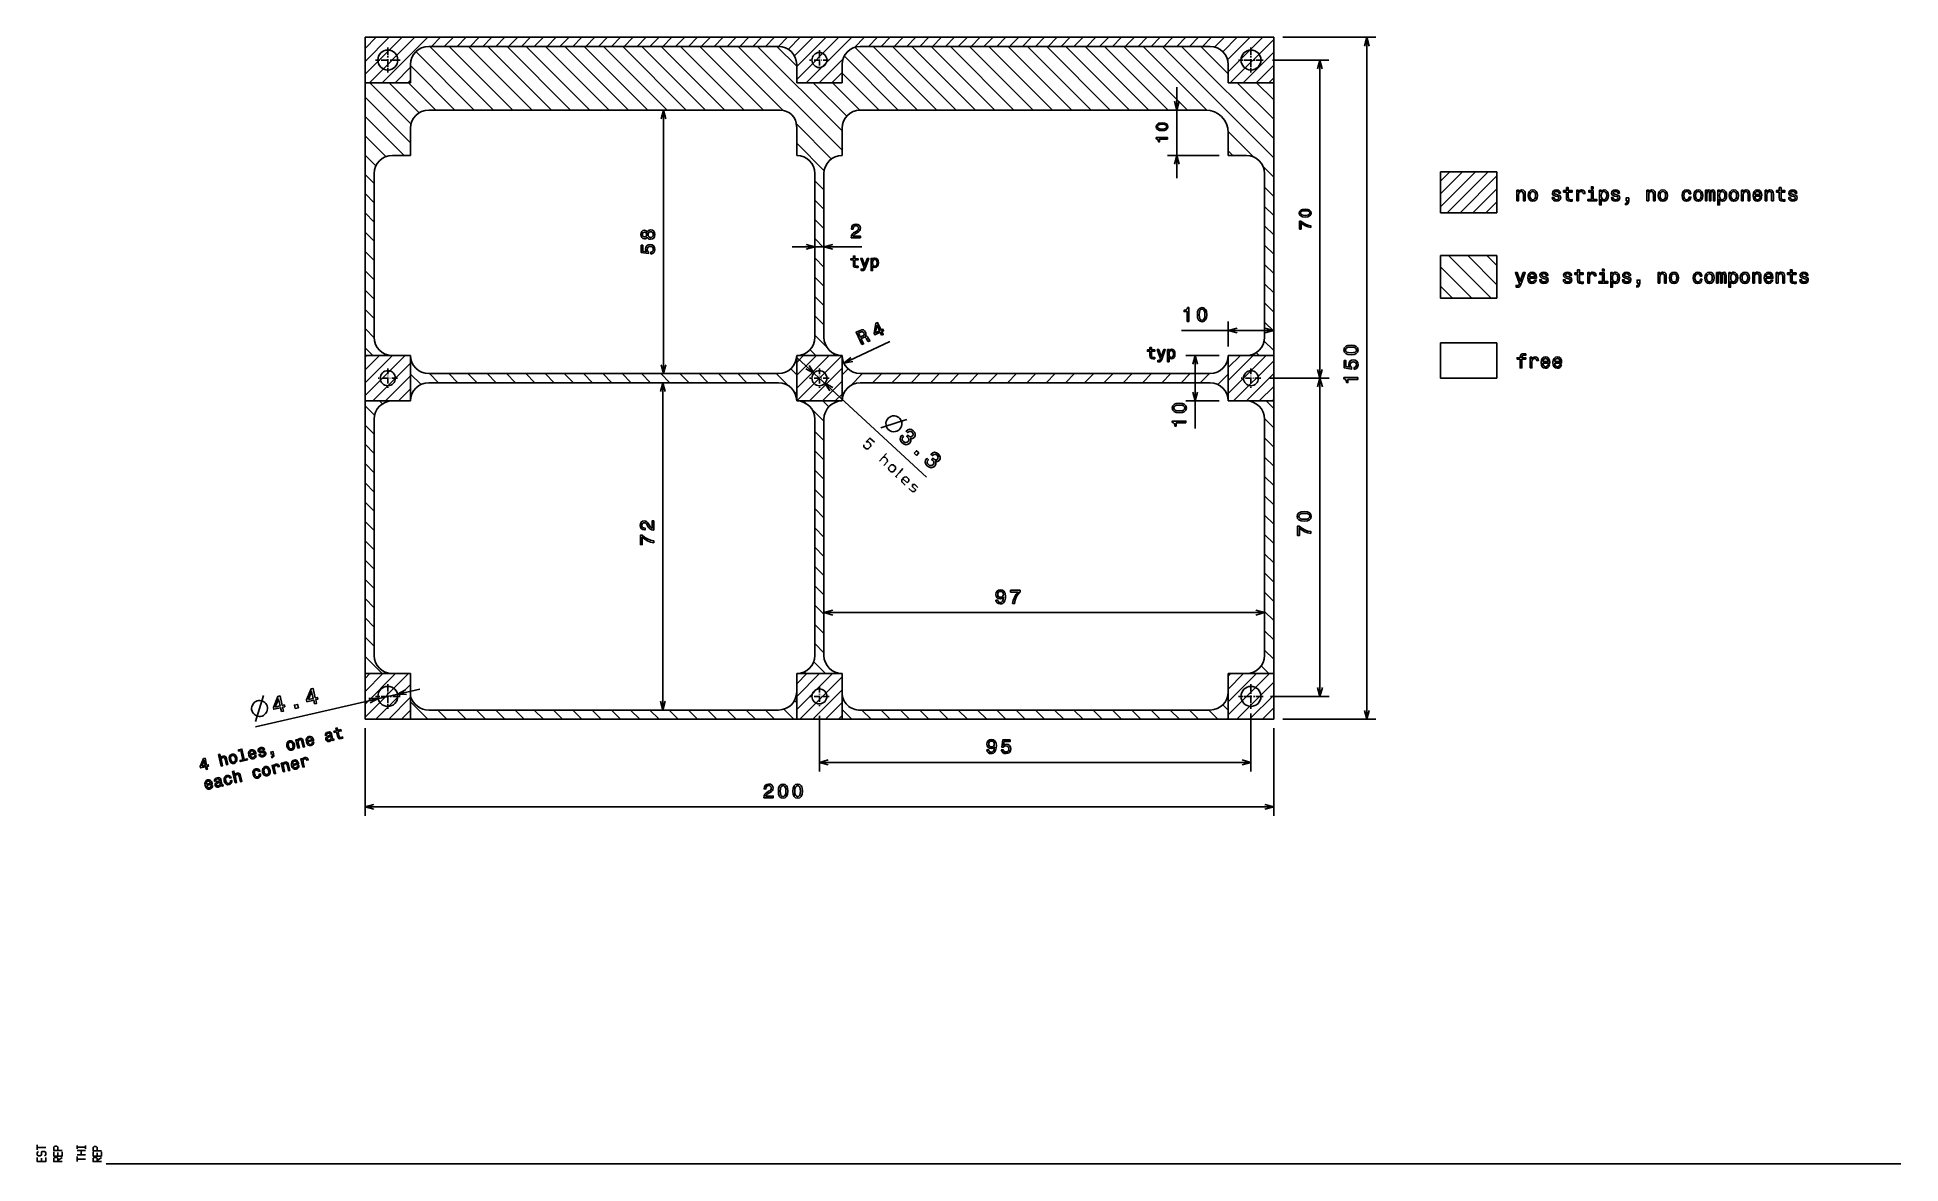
# Model space of a CAD drawing. Extents: x 5 to 415, y 5 to 253.
import ezdxf

# ---------------------------------------------------------------- set-up
doc = ezdxf.new("R2010")
doc.units = 0
doc.header["$MEASUREMENT"] = 0
doc.linetypes.add('DASHDOT', pattern=[18.5, 12, -3, 0.5, -3])
doc.layers.get('0').update_dxf_attribs({"linetype": 'CONTINUOUS'})

msp = doc.modelspace()

# ---------------------------------------------------------------- linework, layer by layer
at = {"color": 7, "ltscale": 0.287184}
for p, q in [((76.97, 244.68), (85.09, 252.81)), ((268.84, 102.81), (276.97, 110.93))]:
    msp.add_line(p, q, dxfattribs=at)
at = {"color": 7, "ltscale": 0.187184}
for p, q in [((76.97, 247.51), (82.26, 252.81)), ((271.67, 102.81), (276.97, 108.1))]:
    msp.add_line(p, q, dxfattribs=at)
at = {"color": 7, "ltscale": 0.087184}
for p, q in [((76.97, 250.34), (79.43, 252.81)), ((274.5, 102.81), (276.97, 105.27))]:
    msp.add_line(p, q, dxfattribs=at)
at = {"color": 7, "ltscale": 0.25}
for p, q in [((76.97, 252.81), (76.97, 242.81)), ((276.97, 242.81), (276.97, 252.81)), ((86.97, 242.81), (76.97, 242.81)), ((181.97, 242.81), (171.97, 242.81)), ((276.97, 242.81), (266.97, 242.81)), ((76.97, 172.81), (76.97, 182.81)), ((76.97, 182.81), (86.97, 182.81)), ((86.97, 182.81), (86.97, 172.81)), ((171.97, 172.81), (171.97, 182.81)), ((171.97, 182.81), (181.97, 182.81)), ((181.97, 182.81), (181.97, 172.81)), ((266.97, 172.81), (266.97, 182.81)), ((266.97, 182.81), (276.97, 182.81)), ((276.97, 182.81), (276.97, 172.81)), ((86.97, 172.81), (76.97, 172.81)), ((181.97, 172.81), (171.97, 172.81)), ((276.97, 172.81), (266.97, 172.81)), ((76.97, 102.81), (76.97, 112.81)), ((76.97, 112.81), (86.97, 112.81)), ((171.97, 102.81), (171.97, 112.81)), ((171.97, 112.81), (181.97, 112.81)), ((266.97, 102.81), (266.97, 112.81)), ((266.97, 112.81), (276.97, 112.81)), ((276.97, 112.81), (276.97, 102.81)), ((276.97, 102.81), (266.97, 102.81))]:
    msp.add_line(p, q, dxfattribs=at)
at = {"color": 7}
for p, q in [((76.97, 252.81), (276.97, 252.81)), ((76.97, 102.81), (76.97, 252.81)), ((76.97, 252.81), (276.97, 252.81)), ((167.97, 250.81), (90.97, 250.81)), ((181.97, 227.96), (159.12, 250.81)), ((181.97, 232.2), (163.36, 250.81)), ((262.97, 250.81), (185.97, 250.81)), ((276.97, 226.3), (252.46, 250.81)), ((276.97, 230.54), (256.7, 250.81)), ((276.97, 252.81), (276.97, 102.81)), ((278.97, 252.81), (299.46, 252.81)), ((297.46, 102.81), (297.46, 252.81)), ((287.12, 177.81), (287.12, 247.81)), ((76.97, 182.81), (76.97, 242.81)), ((276.97, 242.81), (276.97, 182.81)), ((255.62, 221.81), (255.62, 241.81)), ((168.36, 236.81), (90.97, 236.81)), ((142.67, 178.81), (142.67, 236.81)), ((261.97, 236.81), (185.97, 236.81)), ((78.97, 186.81), (78.97, 222.81)), ((175.97, 222.81), (175.97, 186.81)), ((177.97, 186.81), (177.97, 222.81)), ((274.97, 222.81), (274.97, 186.81)), ((256.71, 188.31), (276.97, 188.31)), ((172.08, 182.32), (200.56, 156.03)), ((90.97, 178.81), (167.97, 178.81)), ((90.97, 176.81), (167.97, 176.81)), ((142.51, 104.81), (142.51, 176.81)), ((262.97, 178.81), (185.97, 178.81)), ((185.97, 176.81), (262.97, 176.81)), ((287.16, 107.81), (287.16, 177.81)), ((76.97, 172.81), (76.97, 112.81)), ((276.97, 172.81), (276.97, 112.81)), ((78.97, 168.81), (78.97, 116.81)), ((175.97, 168.81), (175.97, 116.81)), ((177.97, 168.81), (177.97, 116.81)), ((274.97, 116.81), (274.97, 168.81)), ((177.97, 126.23), (274.97, 126.23)), ((52.87, 101.1), (88.98, 109.42)), ((276.24, 107.81), (289.16, 107.81)), ((276.97, 102.81), (76.97, 102.81)), ((86.97, 102.81), (171.97, 102.81)), ((167.97, 104.81), (90.97, 104.81)), ((176.97, 103.53), (176.97, 91.3)), ((266.97, 102.81), (181.97, 102.8)), ((185.97, 104.81), (262.97, 104.81)), ((271.97, 104.06), (271.97, 91.3)), ((278.97, 102.81), (299.46, 102.81)), ((176.97, 93.3), (271.97, 93.3)), ((76.97, 83.51), (276.97, 83.51)), ((415, 5), (20, 5))]:
    msp.add_line(p, q, dxfattribs=at)
at = {"color": 7, "ltscale": 0.353553}
for p, q in [((77.92, 242.81), (87.92, 252.81)), ((80.75, 242.81), (90.75, 252.81)), ((174.08, 242.81), (184.08, 252.81)), ((86.97, 229.62), (76.97, 239.62)), ((171.97, 172.81), (181.97, 182.81))]:
    msp.add_line(p, q, dxfattribs=at)
at = {"color": 7, "linetype": 'DASHDOT', "ltscale": 0.13625}
for p, q in [((81.97, 250.53), (81.97, 245.08)), ((271.97, 250.53), (271.97, 245.08)), ((84.69, 247.81), (79.24, 247.81)), ((274.69, 247.81), (269.24, 247.81)), ((84.69, 107.81), (79.24, 107.81)), ((81.97, 110.53), (81.97, 105.08)), ((274.69, 107.81), (269.24, 107.81)), ((271.97, 110.53), (271.97, 105.08))]:
    msp.add_line(p, q, dxfattribs=at)
at = {"color": 7, "ltscale": 0.494975}
for p, q in [((105.24, 236.81), (91.24, 250.81)), ((109.48, 236.81), (95.48, 250.81)), ((113.72, 236.81), (99.72, 250.81)), ((117.97, 236.81), (103.97, 250.81)), ((122.21, 236.81), (108.21, 250.81)), ((126.45, 236.81), (112.45, 250.81)), ((130.69, 236.81), (116.69, 250.81)), ((134.94, 236.81), (120.94, 250.81)), ((139.18, 236.81), (125.18, 250.81)), ((143.42, 236.81), (129.42, 250.81)), ((147.67, 236.81), (133.67, 250.81)), ((151.91, 236.81), (137.91, 250.81)), ((156.15, 236.81), (142.15, 250.81)), ((160.39, 236.81), (146.39, 250.81)), ((164.64, 236.81), (150.64, 250.81)), ((202.82, 236.81), (188.82, 250.81)), ((207.06, 236.81), (193.06, 250.81)), ((211.3, 236.81), (197.3, 250.81)), ((215.55, 236.81), (201.55, 250.81)), ((219.79, 236.81), (205.79, 250.81)), ((224.03, 236.81), (210.03, 250.81)), ((228.28, 236.81), (214.28, 250.81)), ((232.52, 236.81), (218.52, 250.81)), ((236.76, 236.81), (222.76, 250.81)), ((241, 236.81), (227, 250.81)), ((245.25, 236.81), (231.25, 250.81)), ((253.73, 236.81), (239.73, 250.81)), ((257.97, 236.81), (243.97, 250.81))]:
    msp.add_line(p, q, dxfattribs=at)
at = {"color": 7, "ltscale": 0.070711}
for p, q in [((91.57, 250.81), (93.57, 252.81)), ((94.4, 250.81), (96.4, 252.81)), ((97.23, 250.81), (99.23, 252.81)), ((100.06, 250.81), (102.06, 252.81)), ((102.89, 250.81), (104.89, 252.81)), ((105.72, 250.81), (107.72, 252.81)), ((108.55, 250.81), (110.55, 252.81)), ((111.37, 250.81), (113.37, 252.81)), ((114.2, 250.81), (116.2, 252.81)), ((117.03, 250.81), (119.03, 252.81)), ((119.86, 250.81), (121.86, 252.81)), ((122.69, 250.81), (124.69, 252.81)), ((125.52, 250.81), (127.52, 252.81)), ((128.34, 250.81), (130.34, 252.81)), ((131.17, 250.81), (133.17, 252.81)), ((134, 250.81), (136, 252.81)), ((136.83, 250.81), (138.83, 252.81)), ((139.66, 250.81), (141.66, 252.81)), ((142.49, 250.81), (144.49, 252.81)), ((145.31, 250.81), (147.31, 252.81)), ((148.14, 250.81), (150.14, 252.81)), ((150.97, 250.81), (152.97, 252.81)), ((153.8, 250.81), (155.8, 252.81)), ((156.63, 250.81), (158.63, 252.81)), ((159.46, 250.81), (161.46, 252.81)), ((162.29, 250.81), (164.29, 252.81)), ((165.11, 250.81), (167.11, 252.81)), ((167.94, 250.81), (169.94, 252.81)), ((187.74, 250.81), (189.74, 252.81)), ((190.57, 250.81), (192.57, 252.81)), ((193.4, 250.81), (195.4, 252.81)), ((196.23, 250.81), (198.23, 252.81)), ((199.05, 250.81), (201.05, 252.81)), ((201.88, 250.81), (203.88, 252.81)), ((204.71, 250.81), (206.71, 252.81)), ((207.54, 250.81), (209.54, 252.81)), ((210.37, 250.81), (212.37, 252.81)), ((213.2, 250.81), (215.2, 252.81)), ((216.03, 250.81), (218.03, 252.81)), ((218.85, 250.81), (220.85, 252.81)), ((221.68, 250.81), (223.68, 252.81)), ((224.51, 250.81), (226.51, 252.81)), ((227.34, 250.81), (229.34, 252.81)), ((230.17, 250.81), (232.17, 252.81)), ((233, 250.81), (235, 252.81)), ((235.82, 250.81), (237.82, 252.81)), ((238.65, 250.81), (240.65, 252.81)), ((241.48, 250.81), (243.48, 252.81)), ((244.31, 250.81), (246.31, 252.81)), ((247.14, 250.81), (249.14, 252.81)), ((249.97, 250.81), (251.97, 252.81)), ((252.8, 250.81), (254.8, 252.81)), ((255.62, 250.81), (257.62, 252.81)), ((258.45, 250.81), (260.45, 252.81)), ((261.28, 250.81), (263.28, 252.81)), ((78.97, 220.65), (76.97, 222.65)), ((78.97, 216.41), (76.97, 218.41)), ((177.97, 219.23), (175.97, 221.23)), ((276.97, 217.81), (274.97, 219.81)), ((78.97, 212.17), (76.97, 214.17)), ((177.97, 214.99), (175.97, 216.99)), ((276.97, 213.57), (274.97, 215.57)), ((78.97, 207.93), (76.97, 209.93)), ((177.97, 210.75), (175.97, 212.75)), ((276.97, 209.33), (274.97, 211.33)), ((78.97, 203.68), (76.97, 205.68)), ((177.97, 206.51), (175.97, 208.51)), ((276.97, 205.09), (274.97, 207.09)), ((78.97, 199.44), (76.97, 201.44)), ((177.97, 202.26), (175.97, 204.26)), ((276.97, 200.84), (274.97, 202.84)), ((78.97, 195.2), (76.97, 197.2)), ((177.97, 198.02), (175.97, 200.02)), ((276.97, 196.6), (274.97, 198.6)), ((78.97, 190.95), (76.97, 192.95)), ((177.97, 193.78), (175.97, 195.78)), ((276.97, 192.36), (274.97, 194.36)), ((177.97, 189.54), (175.97, 191.54)), ((276.97, 188.12), (274.97, 190.12)), ((93.11, 176.81), (91.11, 178.81)), ((97.36, 176.81), (95.36, 178.81)), ((101.6, 176.81), (99.6, 178.81)), ((105.84, 176.81), (103.84, 178.81)), ((110.08, 176.81), (108.08, 178.81)), ((114.33, 176.81), (112.33, 178.81)), ((118.57, 176.81), (116.57, 178.81)), ((122.81, 176.81), (120.81, 178.81)), ((127.05, 176.81), (125.05, 178.81)), ((131.3, 176.81), (129.3, 178.81)), ((135.54, 176.81), (133.54, 178.81)), ((139.78, 176.81), (137.78, 178.81)), ((144.03, 176.81), (142.03, 178.81)), ((148.27, 176.81), (146.27, 178.81)), ((152.51, 176.81), (150.51, 178.81)), ((156.75, 176.81), (154.75, 178.81)), ((161, 176.81), (159, 178.81)), ((165.24, 176.81), (163.24, 178.81)), ((188.69, 176.81), (190.69, 178.81)), ((192.94, 176.81), (194.94, 178.81)), ((197.18, 176.81), (199.18, 178.81)), ((201.42, 176.81), (203.42, 178.81)), ((205.67, 176.81), (207.67, 178.81)), ((209.91, 176.81), (211.91, 178.81)), ((214.15, 176.81), (216.15, 178.81)), ((218.39, 176.81), (220.39, 178.81)), ((222.64, 176.81), (224.64, 178.81)), ((226.88, 176.81), (228.88, 178.81)), ((231.12, 176.81), (233.12, 178.81)), ((235.36, 176.81), (237.36, 178.81)), ((239.61, 176.81), (241.61, 178.81)), ((243.85, 176.81), (245.85, 178.81)), ((248.09, 176.81), (250.09, 178.81)), ((252.33, 176.81), (254.33, 178.81)), ((256.58, 176.81), (258.58, 178.81)), ((260.82, 176.81), (262.82, 178.81)), ((78.97, 165.5), (76.97, 167.5)), ((177.97, 164.08), (175.97, 166.08)), ((276.97, 162.66), (274.97, 164.66)), ((78.97, 161.26), (76.97, 163.26)), ((177.97, 159.84), (175.97, 161.84)), ((276.97, 158.42), (274.97, 160.42)), ((78.97, 157.01), (76.97, 159.01)), ((177.97, 155.59), (175.97, 157.59)), ((276.97, 154.18), (274.97, 156.18)), ((78.97, 152.77), (76.97, 154.77)), ((177.97, 151.35), (175.97, 153.35)), ((276.97, 149.93), (274.97, 151.93)), ((78.97, 148.53), (76.97, 150.53)), ((177.97, 147.11), (175.97, 149.11)), ((276.97, 145.69), (274.97, 147.69)), ((78.97, 144.29), (76.97, 146.29)), ((177.97, 142.87), (175.97, 144.87)), ((78.97, 140.04), (76.97, 142.04)), ((177.97, 138.62), (175.97, 140.62)), ((276.97, 141.45), (274.97, 143.45)), ((78.97, 135.8), (76.97, 137.8)), ((177.97, 134.38), (175.97, 136.38)), ((276.97, 137.2), (274.97, 139.2)), ((78.97, 131.56), (76.97, 133.56)), ((177.97, 130.14), (175.97, 132.14)), ((276.97, 132.96), (274.97, 134.96)), ((78.97, 127.32), (76.97, 129.32)), ((177.97, 125.9), (175.97, 127.9)), ((276.97, 128.72), (274.97, 130.72)), ((78.97, 123.07), (76.97, 125.07)), ((177.97, 121.65), (175.97, 123.65)), ((276.97, 124.48), (274.97, 126.48)), ((78.97, 118.83), (76.97, 120.83)), ((177.97, 117.41), (175.97, 119.41)), ((276.97, 120.23), (274.97, 122.23)), ((276.97, 115.99), (274.97, 117.99)), ((167.11, 102.81), (165.11, 104.81))]:
    msp.add_line(p, q, dxfattribs=at)
at = {"color": 7, "ltscale": 0.497966}
msp.add_line((168.96, 236.72), (154.88, 250.81), dxfattribs=at)
at = {"color": 7, "ltscale": 0.154163}
msp.add_line((171.97, 246.45), (167.61, 250.81), dxfattribs=at)
at = {"color": 7, "ltscale": 0.093466}
msp.add_line((170.13, 250.16), (172.77, 252.81), dxfattribs=at)
at = {"color": 7, "ltscale": 0.145275}
msp.add_line((171.49, 248.7), (175.6, 252.81), dxfattribs=at)
at = {"color": 7, "ltscale": 0.328427}
msp.add_line((171.97, 243.52), (181.26, 252.81), dxfattribs=at)
at = {"color": 7, "ltscale": 0.228427}
msp.add_line((171.97, 246.35), (178.43, 252.81), dxfattribs=at)
at = {"color": 7, "ltscale": 0.079428}
msp.add_line((184.67, 250.56), (186.91, 252.81), dxfattribs=at)
at = {"color": 7, "ltscale": 0.487802}
msp.add_line((198.58, 236.81), (184.78, 250.6), dxfattribs=at)
at = {"color": 7, "ltscale": 0.494974}
msp.add_line((249.49, 236.81), (235.49, 250.81), dxfattribs=at)
at = {"color": 7, "ltscale": 0.496277}
msp.add_line((262.25, 236.77), (248.22, 250.81), dxfattribs=at)
at = {"color": 7, "ltscale": 0.21292}
msp.add_line((266.97, 244.79), (260.94, 250.81), dxfattribs=at)
at = {"color": 7, "ltscale": 0.076707}
msp.add_line((263.94, 250.64), (266.11, 252.81), dxfattribs=at)
at = {"color": 7, "ltscale": 0.112138}
msp.add_line((265.77, 249.64), (268.94, 252.81), dxfattribs=at)
at = {"color": 7, "ltscale": 0.174986}
msp.add_line((266.82, 247.86), (271.77, 252.81), dxfattribs=at)
at = {"color": 7, "ltscale": 0.26967}
msp.add_line((266.97, 245.18), (274.59, 252.81), dxfattribs=at)
at = {"color": 7, "ltscale": 0.337437}
for p, q in [((267.42, 242.81), (276.97, 252.35)), ((76.97, 103.26), (86.51, 112.81))]:
    msp.add_line(p, q, dxfattribs=at)
at = {"color": 7, "ltscale": 0.119923}
msp.add_line((83.57, 242.81), (86.97, 246.2), dxfattribs=at)
at = {"color": 7, "ltscale": 0.1}
for p, q in [((86.97, 246.81), (86.97, 242.81)), ((171.97, 242.81), (171.97, 246.81)), ((181.97, 246.81), (181.97, 242.81)), ((266.97, 242.81), (266.97, 246.81)), ((86.97, 226.81), (82.97, 226.81)), ((270.97, 226.81), (266.97, 226.81)), ((270.97, 182.81), (266.97, 182.81))]:
    msp.add_line(p, q, dxfattribs=at)
at = {"color": 7, "ltscale": 0.346016}
msp.add_line((96.75, 236.81), (86.97, 246.59), dxfattribs=at)
at = {"color": 7, "ltscale": 0.453623}
msp.add_line((101, 236.81), (88.17, 249.64), dxfattribs=at)
at = {"color": 7, "linetype": 'DASHDOT', "ltscale": 0.10725}
for p, q in [((179.11, 247.81), (174.82, 247.81)), ((84.11, 177.81), (79.82, 177.81)), ((81.97, 179.95), (81.97, 175.66)), ((179.11, 177.81), (174.82, 177.81)), ((176.97, 179.95), (176.97, 175.66)), ((271.97, 179.95), (271.97, 175.66)), ((179.11, 107.81), (174.82, 107.81)), ((176.97, 109.95), (176.97, 105.66))]:
    msp.add_line(p, q, dxfattribs=at)
at = {"color": 7, "ltscale": 0.186549}
msp.add_line((176.91, 242.81), (182.19, 248.08), dxfattribs=at)
at = {"color": 7, "linetype": 'DASHDOT', "ltscale": 0.107249}
for p, q in [((176.97, 249.95), (176.97, 245.66)), ((274.11, 177.81), (269.82, 177.81))]:
    msp.add_line(p, q, dxfattribs=at)
at = {"color": 7, "ltscale": 0.419684}
msp.add_line((194.33, 236.81), (182.46, 248.68), dxfattribs=at)
at = {"color": 7, "ltscale": 0.237437}
for p, q in [((270.25, 242.81), (276.97, 249.52)), ((76.97, 106.09), (83.68, 112.81))]:
    msp.add_line(p, q, dxfattribs=at)
at = {"color": 7, "ltscale": 0.137437}
for p, q in [((273.08, 242.81), (276.97, 246.69)), ((76.97, 108.92), (80.85, 112.81))]:
    msp.add_line(p, q, dxfattribs=at)
at = {"color": 7, "ltscale": 0.310603}
msp.add_line((276.69, 247.81), (289.12, 247.81), dxfattribs=at)
at = {"color": 7, "ltscale": 0.321675}
msp.add_line((87.12, 233.71), (78.03, 242.81), dxfattribs=at)
at = {"color": 7, "ltscale": 0.23381}
msp.add_line((88.88, 236.19), (82.27, 242.81), dxfattribs=at)
at = {"color": 7, "ltscale": 0.019922}
for p, q in [((86.4, 242.81), (86.97, 243.37)), ((266.97, 112.24), (267.53, 112.81))]:
    msp.add_line(p, q, dxfattribs=at)
at = {"color": 7, "ltscale": 0.212132}
msp.add_line((92.51, 236.81), (86.51, 242.81), dxfattribs=at)
at = {"color": 7, "ltscale": 0.260875}
msp.add_line((182.98, 235.43), (175.61, 242.81), dxfattribs=at)
at = {"color": 7, "ltscale": 0.07868}
for p, q in [((179.74, 242.81), (181.97, 245.03)), ((171.97, 110.58), (174.19, 112.81))]:
    msp.add_line(p, q, dxfattribs=at)
at = {"color": 7, "ltscale": 0.212588}
msp.add_line((185.86, 236.79), (179.85, 242.81), dxfattribs=at)
at = {"color": 7, "ltscale": 0.287258}
msp.add_line((190.09, 236.81), (181.97, 244.93), dxfattribs=at)
at = {"color": 7, "ltscale": 0.283631}
msp.add_line((276.97, 234.79), (268.94, 242.81), dxfattribs=at)
at = {"color": 7, "ltscale": 0.133631}
for p, q in [((276.97, 239.03), (273.19, 242.81)), ((80.75, 112.81), (76.97, 116.59))]:
    msp.add_line(p, q, dxfattribs=at)
at = {"color": 7, "ltscale": 0.037437}
for p, q in [((275.91, 242.81), (276.97, 243.87)), ((76.97, 111.75), (78.03, 112.81))]:
    msp.add_line(p, q, dxfattribs=at)
at = {"color": 7, "ltscale": 0.303122}
msp.add_line((85.54, 226.81), (76.97, 235.38), dxfattribs=at)
at = {"color": 7, "ltscale": 0.16304}
msp.add_line((81.58, 226.53), (76.97, 231.14), dxfattribs=at)
at = {"color": 7, "ltscale": 0.15}
for p, q in [((86.97, 232.81), (86.97, 226.81)), ((181.97, 232.81), (181.97, 226.81)), ((82.97, 182.81), (76.97, 182.81)), ((76.97, 172.81), (82.97, 172.81)), ((270.97, 172.81), (276.97, 172.81)), ((82.97, 112.81), (76.97, 112.81)), ((276.97, 112.81), (270.97, 112.81)), ((171.97, 102.81), (171.97, 108.81)), ((266.97, 108.81), (266.97, 102.81))]:
    msp.add_line(p, q, dxfattribs=at)
at = {"color": 7, "ltscale": 0.274456}
msp.add_line((179.65, 226.03), (171.89, 233.8), dxfattribs=at)
at = {"color": 7, "ltscale": 0.159885}
msp.add_line((171.97, 226.81), (171.97, 233.2), dxfattribs=at)
at = {"color": 7, "ltscale": 0.199813}
msp.add_line((272.59, 226.44), (266.94, 232.09), dxfattribs=at)
at = {"color": 7, "ltscale": 0.125}
msp.add_line((266.97, 226.81), (266.97, 231.81), dxfattribs=at)
at = {"color": 7, "ltscale": 0.084972}
msp.add_line((79.37, 224.49), (76.97, 226.9), dxfattribs=at)
at = {"color": 7, "ltscale": 0.215645}
msp.add_line((178.07, 223.38), (171.97, 229.48), dxfattribs=at)
at = {"color": 7, "ltscale": 0.283669}
msp.add_line((264.97, 226.81), (253.62, 226.81), dxfattribs=at)
at = {"color": 7, "ltscale": 0.035608}
msp.add_line((267.97, 226.81), (266.97, 227.81), dxfattribs=at)
at = {"color": 7, "ltscale": 0.083768}
msp.add_line((276.97, 222.06), (274.6, 224.43), dxfattribs=at)
at = {"color": 7, "ltscale": 0.272969}
msp.add_line((313.66, 215.51), (321.39, 223.23), dxfattribs=at)
at = {"color": 7, "ltscale": 0.172969}
msp.add_line((313.66, 218.34), (318.56, 223.23), dxfattribs=at)
at = {"color": 7, "ltscale": 0.072969}
msp.add_line((313.66, 221.17), (315.73, 223.23), dxfattribs=at)
at = {"color": 7, "ltscale": 0.311196}
for p, q in [((313.66, 223.23), (326.11, 223.23)), ((326.11, 214.2), (313.66, 214.2)), ((313.66, 204.8), (326.11, 204.8)), ((326.11, 195.4), (313.66, 195.4)), ((313.66, 185.62), (326.11, 185.62)), ((326.11, 177.81), (313.66, 177.81))]:
    msp.add_line(p, q, dxfattribs=at)
at = {"color": 7, "ltscale": 0.225688}
for p, q in [((313.66, 223.23), (313.66, 214.2)), ((326.11, 214.2), (326.11, 223.23))]:
    msp.add_line(p, q, dxfattribs=at)
at = {"color": 7, "ltscale": 0.319171}
msp.add_line((315.19, 214.2), (324.21, 223.23), dxfattribs=at)
at = {"color": 7, "ltscale": 0.2863}
msp.add_line((318.01, 214.2), (326.11, 222.3), dxfattribs=at)
at = {"color": 7, "ltscale": 0.1863}
msp.add_line((320.84, 214.2), (326.11, 219.47), dxfattribs=at)
at = {"color": 7, "ltscale": 0.086299}
msp.add_line((323.67, 214.2), (326.11, 216.64), dxfattribs=at)
at = {"color": 7, "ltscale": 0.383213}
msp.add_line((170.97, 206.7), (186.3, 206.7), dxfattribs=at)
at = {"color": 7, "ltscale": 0.235092}
for p, q in [((313.66, 204.8), (313.66, 195.4)), ((326.11, 195.4), (326.11, 204.8))]:
    msp.add_line(p, q, dxfattribs=at)
at = {"color": 7, "ltscale": 0.245158}
msp.add_line((320.6, 195.4), (313.66, 202.33), dxfattribs=at)
at = {"color": 7, "ltscale": 0.33247}
msp.add_line((324.84, 195.4), (315.44, 204.8), dxfattribs=at)
at = {"color": 7, "ltscale": 0.22741}
msp.add_line((326.11, 198.37), (319.68, 204.8), dxfattribs=at)
at = {"color": 7, "ltscale": 0.07741}
msp.add_line((326.11, 202.61), (323.92, 204.8), dxfattribs=at)
at = {"color": 7, "ltscale": 0.095158}
msp.add_line((316.36, 195.4), (313.66, 198.09), dxfattribs=at)
at = {"color": 7, "ltscale": 0.071184}
for p, q in [((78.98, 186.7), (76.97, 188.71)), ((276.97, 166.9), (274.95, 168.92))]:
    msp.add_line(p, q, dxfattribs=at)
at = {"color": 7, "ltscale": 0.137651}
for p, q in [((266.97, 184.81), (266.97, 190.31)), ((276.97, 184.81), (276.97, 190.31))]:
    msp.add_line(p, q, dxfattribs=at)
at = {"color": 7, "ltscale": 0.095948}
for p, q in [((178.68, 184.58), (175.97, 187.29)), ((183.74, 176.09), (186.45, 178.81)), ((177.97, 168.32), (175.25, 171.04))]:
    msp.add_line(p, q, dxfattribs=at)
at = {"color": 7, "ltscale": 0.280115}
msp.add_line((182.35, 181.1), (192.48, 185.88), dxfattribs=at)
at = {"color": 7, "ltscale": 0.075614}
for p, q in [((276.97, 183.87), (274.83, 186.01)), ((79.11, 169.6), (76.97, 171.74))]:
    msp.add_line(p, q, dxfattribs=at)
at = {"color": 7, "ltscale": 0.195219}
for p, q in [((313.66, 185.62), (313.66, 177.81)), ((326.11, 177.81), (326.11, 185.62))]:
    msp.add_line(p, q, dxfattribs=at)
at = {"color": 7, "ltscale": 0.058757}
for p, q in [((78.63, 182.81), (76.97, 184.47)), ((276.97, 171.15), (275.3, 172.81))]:
    msp.add_line(p, q, dxfattribs=at)
at = {"color": 7, "ltscale": 0.312311}
for p, q in [((76.97, 173.97), (85.8, 182.81)), ((268.13, 172.81), (276.97, 181.64))]:
    msp.add_line(p, q, dxfattribs=at)
at = {"color": 7, "ltscale": 0.212311}
for p, q in [((76.97, 176.8), (82.97, 182.81)), ((270.96, 172.81), (276.97, 178.81))]:
    msp.add_line(p, q, dxfattribs=at)
at = {"color": 7, "ltscale": 0.11231}
msp.add_line((76.97, 179.63), (80.14, 182.81), dxfattribs=at)
at = {"color": 7, "ltscale": 0.012311}
for p, q in [((76.97, 182.46), (77.31, 182.81)), ((276.62, 172.81), (276.97, 173.16))]:
    msp.add_line(p, q, dxfattribs=at)
at = {"color": 7, "ltscale": 0.294796}
for p, q in [((78.63, 172.81), (86.97, 181.15)), ((266.97, 174.47), (275.3, 182.81))]:
    msp.add_line(p, q, dxfattribs=at)
at = {"color": 7, "ltscale": 0.000712788}
msp.add_line((82.87, 182.81), (82.85, 182.83), dxfattribs=at)
at = {"color": 7, "ltscale": 0.253553}
for p, q in [((171.97, 175.64), (179.14, 182.81)), ((174.8, 172.81), (181.97, 179.98))]:
    msp.add_line(p, q, dxfattribs=at)
at = {"color": 7, "ltscale": 0.153553}
for p, q in [((171.97, 178.46), (176.31, 182.81)), ((177.62, 172.81), (181.97, 177.15))]:
    msp.add_line(p, q, dxfattribs=at)
at = {"color": 7, "ltscale": 0.053554}
for p, q in [((171.97, 181.29), (173.48, 182.81)), ((180.45, 172.81), (181.97, 174.32))]:
    msp.add_line(p, q, dxfattribs=at)
at = {"color": 7, "ltscale": 0.046511}
for p, q in [((176.21, 182.81), (174.89, 184.12)), ((181.97, 178.56), (183.28, 179.88)), ((179.04, 171.49), (177.72, 172.81))]:
    msp.add_line(p, q, dxfattribs=at)
at = {"color": 7, "ltscale": 0.022678}
for p, q in [((180.45, 182.81), (179.81, 183.45)), ((174.12, 172.17), (173.48, 172.81)), ((181.97, 174.32), (182.61, 174.96))]:
    msp.add_line(p, q, dxfattribs=at)
at = {"color": 7, "ltscale": 0.182627}
for p, q in [((264.97, 182.81), (257.66, 182.81)), ((264.97, 172.81), (257.66, 172.81))]:
    msp.add_line(p, q, dxfattribs=at)
at = {"color": 7, "ltscale": 0.40141}
msp.add_line((259.66, 166.75), (259.66, 182.81), dxfattribs=at)
at = {"color": 7, "ltscale": 0.194796}
for p, q in [((266.97, 177.3), (272.48, 182.81)), ((81.46, 172.81), (86.97, 178.32))]:
    msp.add_line(p, q, dxfattribs=at)
at = {"color": 7, "ltscale": 0.094796}
for p, q in [((266.97, 180.13), (269.65, 182.81)), ((84.29, 172.81), (86.97, 175.49))]:
    msp.add_line(p, q, dxfattribs=at)
at = {"color": 7, "ltscale": 0.154209}
msp.add_line((276.97, 182.81), (270.8, 182.81), dxfattribs=at)
at = {"color": 7, "ltscale": 0.0235}
msp.add_line((273.79, 182.81), (273.13, 183.47), dxfattribs=at)
at = {"color": 7, "ltscale": 0.081445}
msp.add_line((89.27, 176.41), (86.97, 178.71), dxfattribs=at)
at = {"color": 7, "ltscale": 0.093389}
msp.add_line((170.12, 176.17), (167.48, 178.81), dxfattribs=at)
at = {"color": 7, "ltscale": 0.045888}
msp.add_line((171.97, 178.56), (170.67, 179.86), dxfattribs=at)
at = {"color": 7, "ltscale": 0.081682}
msp.add_line((264.66, 176.4), (266.97, 178.71), dxfattribs=at)
at = {"color": 7, "ltscale": 0.325104}
msp.add_line((276.11, 177.81), (289.12, 177.81), dxfattribs=at)
at = {"color": 230, "ltscale": 0.323063}
msp.add_line((276.24, 177.81), (289.16, 177.81), dxfattribs=at)
at = {"color": 7, "ltscale": 0.023501}
msp.add_line((80.81, 172.14), (80.14, 172.81), dxfattribs=at)
at = {"color": 7, "ltscale": 0.009201}
msp.add_line((87.23, 174.21), (86.97, 174.47), dxfattribs=at)
at = {"color": 7, "ltscale": 0.025237}
msp.add_line((171.97, 174.32), (171.25, 175.04), dxfattribs=at)
at = {"color": 7, "ltscale": 0.009848}
msp.add_line((266.69, 174.19), (266.97, 174.47), dxfattribs=at)
at = {"color": 7, "ltscale": 0.000712383}
msp.add_line((271.08, 172.79), (271.06, 172.81), dxfattribs=at)
at = {"color": 7, "ltscale": 0.112311}
msp.add_line((273.79, 172.81), (276.97, 175.98), dxfattribs=at)
at = {"color": 7, "ltscale": 0.092389}
msp.add_line((178.33, 112.81), (175.71, 115.42), dxfattribs=at)
at = {"color": 7, "ltscale": 0.249997}
msp.add_line((86.97, 112.81), (86.97, 102.81), dxfattribs=at)
at = {"color": 7, "ltscale": 0.27868}
msp.add_line((171.97, 104.93), (179.85, 112.81), dxfattribs=at)
at = {"color": 7, "ltscale": 0.17868}
msp.add_line((171.97, 107.75), (177.02, 112.81), dxfattribs=at)
at = {"color": 7, "ltscale": 0.328472}
msp.add_line((172.68, 102.81), (181.97, 112.1), dxfattribs=at)
at = {"color": 7, "ltscale": 0.014329}
msp.add_line((174.08, 112.81), (173.68, 113.21), dxfattribs=at)
at = {"color": 7, "ltscale": 0.2503}
msp.add_line((181.97, 112.81), (181.97, 102.8), dxfattribs=at)
at = {"color": 7, "ltscale": 0.319922}
msp.add_line((266.97, 103.76), (276.02, 112.81), dxfattribs=at)
at = {"color": 7, "ltscale": 0.219922}
msp.add_line((266.97, 106.59), (273.19, 112.81), dxfattribs=at)
at = {"color": 7, "ltscale": 0.119922}
msp.add_line((266.97, 109.42), (270.36, 112.81), dxfattribs=at)
at = {"color": 7, "ltscale": 0.002708}
msp.add_line((271.67, 112.81), (271.59, 112.88), dxfattribs=at)
at = {"color": 7, "ltscale": 0.059755}
msp.add_line((275.91, 112.81), (274.22, 114.5), dxfattribs=at)
at = {"color": 7, "ltscale": 0.269681}
msp.add_line((79.34, 102.81), (86.97, 110.44), dxfattribs=at)
at = {"color": 7, "ltscale": 0.169694}
msp.add_line((82.17, 102.81), (86.97, 107.61), dxfattribs=at)
at = {"color": 7, "ltscale": 0.124998}
msp.add_line((86.97, 107.81), (86.97, 102.81), dxfattribs=at)
at = {"color": 7, "ltscale": 0.017575}
msp.add_line((171.97, 106.44), (171.47, 106.94), dxfattribs=at)
at = {"color": 7, "ltscale": 0.228651}
msp.add_line((175.5, 102.8), (181.97, 109.27), dxfattribs=at)
at = {"color": 7, "ltscale": 0.145938}
msp.add_line((181.97, 102.8), (181.97, 108.63), dxfattribs=at)
at = {"color": 7, "ltscale": 0.250035}
msp.add_line((86.97, 102.81), (76.97, 102.81), dxfattribs=at)
at = {"color": 7, "ltscale": 0.069706}
msp.add_line((85, 102.81), (86.97, 104.78), dxfattribs=at)
at = {"color": 7, "ltscale": 0.133596}
msp.add_line((90.75, 102.81), (86.97, 106.59), dxfattribs=at)
at = {"color": 7, "ltscale": 0.070707}
for p, q in [((94.99, 102.81), (92.99, 104.81)), ((99.23, 102.81), (97.23, 104.81)), ((103.47, 102.81), (101.47, 104.81)), ((107.72, 102.81), (105.72, 104.81))]:
    msp.add_line(p, q, dxfattribs=at)
at = {"color": 7, "ltscale": 0.070708}
for p, q in [((111.96, 102.81), (109.96, 104.81)), ((116.2, 102.81), (114.2, 104.81)), ((120.44, 102.81), (118.44, 104.81)), ((124.69, 102.81), (122.69, 104.81))]:
    msp.add_line(p, q, dxfattribs=at)
at = {"color": 7, "ltscale": 0.070709}
for p, q in [((128.93, 102.81), (126.93, 104.81)), ((133.17, 102.81), (131.17, 104.81)), ((137.42, 102.81), (135.42, 104.81)), ((141.66, 102.81), (139.66, 104.81)), ((145.9, 102.81), (143.9, 104.81))]:
    msp.add_line(p, q, dxfattribs=at)
at = {"color": 7, "ltscale": 0.07071}
for p, q in [((150.14, 102.81), (148.14, 104.81)), ((154.39, 102.81), (152.39, 104.81)), ((158.63, 102.81), (156.63, 104.81)), ((162.87, 102.81), (160.87, 104.81))]:
    msp.add_line(p, q, dxfattribs=at)
at = {"color": 7, "ltscale": 0.077883}
msp.add_line((171.36, 102.81), (169.15, 105.01), dxfattribs=at)
at = {"color": 7, "ltscale": 0.250149}
msp.add_line((181.97, 102.8), (171.97, 102.81), dxfattribs=at)
at = {"color": 7, "ltscale": 0.12883}
msp.add_line((178.33, 102.8), (181.97, 106.44), dxfattribs=at)
at = {"color": 7, "ltscale": 0.029009}
msp.add_line((181.15, 102.8), (181.97, 103.62), dxfattribs=at)
at = {"color": 7, "ltscale": 0.075122}
msp.add_line((184.1, 102.8), (181.97, 104.92), dxfattribs=at)
at = {"color": 7, "ltscale": 0.071103}
msp.add_line((188.34, 102.8), (186.33, 104.81), dxfattribs=at)
at = {"color": 7, "ltscale": 0.071082}
msp.add_line((192.58, 102.8), (190.57, 104.81), dxfattribs=at)
at = {"color": 7, "ltscale": 0.07106}
msp.add_line((196.82, 102.8), (194.81, 104.81), dxfattribs=at)
at = {"color": 7, "ltscale": 0.071039}
msp.add_line((201.06, 102.8), (199.05, 104.81), dxfattribs=at)
at = {"color": 7, "ltscale": 0.071018}
msp.add_line((205.31, 102.8), (203.3, 104.81), dxfattribs=at)
at = {"color": 7, "ltscale": 0.070997}
msp.add_line((209.55, 102.8), (207.54, 104.81), dxfattribs=at)
at = {"color": 7, "ltscale": 0.070976}
msp.add_line((213.79, 102.8), (211.78, 104.81), dxfattribs=at)
at = {"color": 7, "ltscale": 0.070955}
msp.add_line((218.03, 102.8), (216.03, 104.81), dxfattribs=at)
at = {"color": 7, "ltscale": 0.070933}
msp.add_line((222.27, 102.8), (220.27, 104.81), dxfattribs=at)
at = {"color": 7, "ltscale": 0.070912}
msp.add_line((226.52, 102.8), (224.51, 104.81), dxfattribs=at)
at = {"color": 7, "ltscale": 0.070891}
msp.add_line((230.76, 102.8), (228.75, 104.81), dxfattribs=at)
at = {"color": 7, "ltscale": 0.07087}
msp.add_line((235, 102.8), (233, 104.81), dxfattribs=at)
at = {"color": 7, "ltscale": 0.070849}
msp.add_line((239.24, 102.8), (237.24, 104.81), dxfattribs=at)
at = {"color": 7, "ltscale": 0.070828}
msp.add_line((243.48, 102.8), (241.48, 104.81), dxfattribs=at)
at = {"color": 7, "ltscale": 0.070807}
msp.add_line((247.73, 102.8), (245.72, 104.81), dxfattribs=at)
at = {"color": 7, "ltscale": 0.070785}
msp.add_line((251.97, 102.81), (249.97, 104.81), dxfattribs=at)
at = {"color": 7, "ltscale": 0.070764}
msp.add_line((256.21, 102.81), (254.21, 104.81), dxfattribs=at)
at = {"color": 7, "ltscale": 0.070743}
msp.add_line((260.45, 102.81), (258.45, 104.81), dxfattribs=at)
at = {"color": 7, "ltscale": 0.070722}
msp.add_line((264.69, 102.81), (262.69, 104.81), dxfattribs=at)
at = {"color": 7, "ltscale": 0.042393}
msp.add_line((266.97, 104.78), (265.77, 105.98), dxfattribs=at)
at = {"color": 7, "ltscale": 0.482462}
for p, q in [((76.97, 100.81), (76.97, 81.51)), ((276.97, 100.81), (276.97, 81.51))]:
    msp.add_line(p, q, dxfattribs=at)
at = {"color": 7}
for points in [[(297.97, 250.88), (297.46, 252.81), (297.46, 252.81), (296.94, 250.88)], [(287.63, 245.88), (287.12, 247.81), (287.12, 247.81), (286.6, 245.88)], [(255.1, 238.74), (255.62, 236.81), (255.62, 236.81), (256.14, 238.74)], [(143.19, 234.88), (142.67, 236.81), (142.67, 236.81), (142.16, 234.88)], [(256.14, 224.88), (255.62, 226.81), (255.62, 226.81), (255.1, 224.88)], [(174.03, 206.18), (175.97, 206.7), (175.97, 206.7), (174.03, 207.21)], [(179.9, 207.21), (177.97, 206.7), (177.97, 206.7), (179.9, 206.18)], [(268.9, 188.83), (266.97, 188.31), (266.97, 188.31), (268.9, 187.8)], [(275.03, 187.8), (276.97, 188.31), (276.97, 188.31), (275.03, 188.83)], [(142.16, 180.74), (142.67, 178.81), (142.67, 178.81), (143.19, 180.74)], [(173.98, 179.86), (175.75, 178.93), (175.75, 178.93), (174.69, 180.62)], [(183.88, 182.39), (182.35, 181.1), (182.35, 181.1), (184.32, 181.46)], [(260.18, 180.88), (259.66, 182.81), (259.66, 182.81), (259.14, 180.88)], [(143.03, 174.88), (142.51, 176.81), (142.51, 176.81), (141.99, 174.88)], [(179.95, 175.76), (178.18, 176.69), (178.18, 176.69), (179.25, 175)], [(286.6, 179.74), (287.12, 177.81), (287.12, 177.81), (287.63, 179.74)], [(287.68, 175.88), (287.16, 177.81), (287.16, 177.81), (286.65, 175.88)], [(259.14, 174.74), (259.66, 172.81), (259.66, 172.81), (260.18, 174.74)], [(190.47, 166.87), (194.3, 168.1), (196.22, 168.71)], [(189.06, 163.73), (188.08, 164.64), (187.29, 163.78), (187.76, 163.8), (188.25, 163.35), (188.27, 162.88), (187.71, 162.26), (187.24, 162.24), (186.75, 162.7), (186.73, 163.17)], [(190.17, 159.54), (190.96, 160.39), (191.75, 161.25)], [(190.96, 160.39), (191.43, 160.41), (191.92, 159.96), (191.94, 159.49), (191.15, 158.63)], [(195.37, 157.91), (194.58, 157.05), (193.79, 156.19), (194.04, 155.97)], [(195.85, 154.3), (195.11, 154.98), (195.09, 155.45), (195.66, 156.06), (196.13, 156.08), (196.62, 155.63), (196.64, 155.15), (196.41, 154.91), (196.18, 154.9), (195.32, 155.69)], [(198.67, 153.73), (197.94, 154.41), (197.47, 154.39), (197.49, 153.92), (198.1, 153.35), (198.11, 153.12), (197.88, 152.87), (197.41, 152.85), (196.68, 153.53)], [(179.9, 126.75), (177.97, 126.23), (177.97, 126.23), (179.9, 125.71)], [(273.03, 125.71), (274.97, 126.23), (274.97, 126.23), (273.03, 126.75)], [(52.85, 102.25), (53.99, 106.11), (54.57, 108.04)], [(78.06, 106.38), (79.82, 107.31), (79.82, 107.31), (77.82, 107.38)], [(85.88, 109.24), (84.11, 108.3), (84.11, 108.3), (86.11, 108.23)], [(141.99, 106.74), (142.51, 104.81), (142.51, 104.81), (143.03, 106.74)], [(286.65, 109.74), (287.16, 107.81), (287.16, 107.81), (287.68, 109.74)], [(296.94, 104.74), (297.46, 102.81), (297.46, 102.81), (297.97, 104.74)], [(178.9, 93.82), (176.97, 93.3), (176.97, 93.3), (178.9, 92.78)], [(270.03, 92.78), (271.97, 93.3), (271.97, 93.3), (270.03, 93.82)], [(78.9, 84.03), (76.97, 83.51), (76.97, 83.51), (78.9, 82.99)], [(275.03, 82.99), (276.97, 83.51), (276.97, 83.51), (275.03, 84.03)], [(4.8, 8.03), (4.8, 9.15)], [(6.66, 8.59), (5.73, 8.59), (4.8, 8.59)], [(10.3, 7.91), (9.36, 7.91), (8.43, 7.91), (8.43, 8.66), (8.7, 8.85), (9.1, 8.85), (9.36, 8.66), (9.36, 7.91)], [(13.56, 8.25), (13.56, 8.99)], [(15.43, 8.62), (14.49, 8.62), (13.56, 8.62)], [(15.43, 8.25), (15.43, 8.99)], [(18.93, 7.85), (18, 7.85), (17.07, 7.85), (17.07, 8.6), (17.33, 8.79), (17.73, 8.79), (18, 8.6), (18, 7.85)], [(6.4, 6.74), (6.66, 6.93), (6.66, 7.49), (6.4, 7.68), (5.86, 7.68), (5.73, 7.58), (5.73, 6.93), (5.46, 6.74), (5.06, 6.74), (4.8, 6.93), (4.8, 7.49), (5.06, 7.68)], [(6.66, 6.39), (6.66, 5.46), (5.73, 5.46), (4.8, 5.46), (4.8, 6.39)], [(5.73, 6.2), (5.73, 5.46)], [(10.3, 7.62), (10.3, 6.69), (9.36, 6.69), (8.43, 6.69), (8.43, 7.62)], [(10.3, 5.46), (9.36, 5.46), (8.43, 5.46), (8.43, 6.21), (8.7, 6.39), (9.1, 6.39), (9.36, 6.2), (9.36, 5.46)], [(9.36, 7.43), (9.36, 6.69)], [(9.36, 5.74), (10.3, 6.39)], [(15.43, 7.88), (14.49, 7.88), (13.56, 7.88)], [(15.43, 6.95), (14.49, 6.95), (13.56, 6.95)], [(13.56, 5.46), (13.56, 6.58)], [(15.43, 6.02), (14.49, 6.02), (13.56, 6.02)], [(14.49, 6.95), (14.49, 7.88)], [(18.93, 7.59), (18.93, 6.66), (18, 6.66), (17.07, 6.66), (17.07, 7.59)], [(18.93, 5.46), (18, 5.46), (17.07, 5.46), (17.07, 6.21), (17.33, 6.39), (17.73, 6.39), (18, 6.2), (18, 5.46)], [(18, 7.4), (18, 6.66)], [(18, 5.74), (18.93, 6.39)]]:
    msp.add_lwpolyline(points, dxfattribs=at)
for points in [[(252.4, 232.27), (252.96, 232.33), (253.37, 232.5), (253.61, 232.77), (253.69, 233.14), (253.61, 233.51), (253.37, 233.78), (252.96, 233.95), (252.4, 234.01), (251.84, 233.95), (251.61, 233.88), (251.43, 233.78), (251.18, 233.51), (251.1, 233.14), (251.18, 232.77), (251.43, 232.5), (251.84, 232.33)], [(253.62, 230.41), (253.62, 230.74), (251.1, 230.74), (251.1, 230.49), (251.32, 230.43), (251.47, 230.3), (251.56, 230.1), (251.58, 229.82), (251.84, 229.82), (251.84, 230.41)], [(252.4, 232.62), (251.96, 232.65), (251.65, 232.74), (251.47, 232.9), (251.4, 233.14), (251.47, 233.38), (251.65, 233.54), (251.96, 233.63), (252.4, 233.66), (252.84, 233.63), (253.15, 233.54), (253.34, 233.38), (253.4, 233.14), (253.34, 232.9), (253.15, 232.74), (252.84, 232.65)], [(330.51, 216.83), (330.89, 216.83), (330.89, 218.17), (330.93, 218.47), (331.06, 218.7), (331.25, 218.84), (331.51, 218.89), (331.72, 218.84), (331.85, 218.73), (331.91, 218.53), (331.93, 218.27), (331.93, 216.83), (332.32, 216.83), (332.32, 218.35), (332.3, 218.66), (332.22, 218.91), (331.97, 219.15), (331.57, 219.23), (331.35, 219.2), (331.16, 219.12), (331, 218.98), (330.88, 218.79), (330.88, 219.15), (330.51, 219.15)], [(333, 217.98), (333.07, 217.46), (333.27, 217.07), (333.59, 216.83), (334.01, 216.74), (334.43, 216.83), (334.74, 217.06), (334.94, 217.45), (335.02, 217.98), (334.94, 218.51), (334.74, 218.9), (334.43, 219.14), (334.01, 219.23), (333.59, 219.14), (333.27, 218.9), (333.07, 218.51)], [(333.39, 217.99), (333.43, 218.38), (333.55, 218.66), (333.75, 218.83), (334.01, 218.89), (334.27, 218.83), (334.46, 218.66), (334.58, 218.38), (334.63, 217.99), (334.58, 217.59), (334.46, 217.31), (334.27, 217.14), (334.01, 217.08), (333.75, 217.14), (333.55, 217.31), (333.43, 217.59)], [(339.46, 218.18), (339.09, 218.26), (338.82, 218.36), (338.73, 218.57), (338.75, 218.71), (338.84, 218.81), (338.99, 218.88), (339.2, 218.9), (339.4, 218.88), (339.56, 218.8), (339.67, 218.68), (339.71, 218.53), (340.08, 218.53), (340.08, 218.54), (340.02, 218.82), (339.84, 219.04), (339.56, 219.18), (339.2, 219.23), (338.83, 219.18), (338.57, 219.03), (338.4, 218.82), (338.35, 218.55), (338.38, 218.3), (338.51, 218.11), (338.7, 217.98), (338.99, 217.89), (339.42, 217.79), (339.68, 217.68), (339.75, 217.59), (339.77, 217.47), (339.73, 217.31), (339.63, 217.18), (339.46, 217.11), (339.24, 217.08), (339, 217.11), (338.83, 217.2), (338.71, 217.34), (338.66, 217.55), (338.29, 217.55), (338.35, 217.2), (338.53, 216.95), (338.81, 216.8), (339.2, 216.74), (339.61, 216.8), (339.91, 216.95), (340.09, 217.19), (340.15, 217.51), (340.1, 217.78), (339.97, 217.97), (339.75, 218.09)], [(341.43, 218.74), (341.43, 217.58), (341.46, 217.21), (341.58, 216.95), (341.82, 216.8), (342.23, 216.74), (342.68, 216.76), (342.68, 217.09), (342.35, 217.07), (342.05, 217.1), (341.89, 217.21), (341.83, 217.39), (341.81, 217.65), (341.81, 218.74), (342.68, 218.74), (342.68, 219.07), (341.81, 219.07), (341.81, 219.75), (341.43, 219.75), (341.43, 219.07), (340.77, 219.07), (340.77, 218.74)], [(343.67, 216.83), (344.05, 216.83), (344.05, 218.15), (344.09, 218.47), (344.2, 218.7), (344.39, 218.84), (344.65, 218.89), (344.84, 218.86), (344.98, 218.77), (345.07, 218.62), (345.1, 218.42), (345.48, 218.42), (345.43, 218.77), (345.29, 219.03), (345.05, 219.18), (344.73, 219.23), (344.51, 219.19), (344.32, 219.11), (344.15, 218.96), (344.01, 218.76), (344.01, 219.15), (343.67, 219.15)], [(347.29, 217.15), (347.29, 219.07), (346.31, 219.07), (346.31, 218.74), (346.91, 218.74), (346.91, 217.15), (346.13, 217.15), (346.13, 216.83), (348.08, 216.83), (348.08, 217.15)], [(347.3, 219.93), (346.9, 219.93), (346.9, 219.5), (347.3, 219.5)], [(349.09, 218.79), (349.09, 219.15), (348.71, 219.15), (348.71, 215.93), (349.09, 215.93), (349.09, 217.18), (349.22, 216.98), (349.37, 216.84), (349.75, 216.74), (350.12, 216.83), (350.4, 217.07), (350.59, 217.46), (350.66, 217.99), (350.59, 218.51), (350.4, 218.9), (350.12, 219.14), (349.75, 219.23), (349.55, 219.2), (349.37, 219.12), (349.22, 218.98)], [(349.69, 217.08), (349.43, 217.14), (349.25, 217.31), (349.13, 217.59), (349.09, 217.99), (349.13, 218.38), (349.25, 218.66), (349.43, 218.83), (349.69, 218.89), (349.92, 218.83), (350.11, 218.65), (350.22, 218.37), (350.27, 217.99), (350.22, 217.6), (350.11, 217.31), (349.92, 217.14)], [(352.47, 218.18), (352.1, 218.26), (351.83, 218.36), (351.74, 218.57), (351.76, 218.71), (351.85, 218.81), (352, 218.88), (352.21, 218.9), (352.42, 218.88), (352.58, 218.8), (352.68, 218.68), (352.72, 218.53), (353.09, 218.53), (353.09, 218.54), (353.03, 218.82), (352.85, 219.04), (352.58, 219.18), (352.21, 219.23), (351.85, 219.18), (351.58, 219.03), (351.41, 218.82), (351.36, 218.55), (351.4, 218.3), (351.52, 218.11), (351.72, 217.98), (352.01, 217.89), (352.43, 217.79), (352.69, 217.68), (352.76, 217.59), (352.78, 217.47), (352.74, 217.31), (352.64, 217.18), (352.47, 217.11), (352.25, 217.08), (352.01, 217.11), (351.84, 217.2), (351.72, 217.34), (351.67, 217.55), (351.31, 217.55), (351.37, 217.2), (351.54, 216.95), (351.82, 216.8), (352.21, 216.74), (352.62, 216.8), (352.92, 216.95), (353.1, 217.19), (353.16, 217.51), (353.12, 217.78), (352.98, 217.97), (352.76, 218.09)], [(354.53, 216.83), (354.82, 216.83), (354.82, 216.74), (354.8, 216.54), (354.73, 216.39), (354.61, 216.29), (354.43, 216.25), (354.43, 215.95), (354.72, 216.02), (354.94, 216.18), (355.08, 216.44), (355.13, 216.78), (355.13, 217.47), (354.53, 217.47)], [(359.14, 216.83), (359.52, 216.83), (359.52, 218.17), (359.56, 218.47), (359.68, 218.7), (359.88, 218.84), (360.14, 218.89), (360.34, 218.84), (360.47, 218.73), (360.54, 218.53), (360.56, 218.27), (360.56, 216.83), (360.94, 216.83), (360.94, 218.35), (360.92, 218.66), (360.85, 218.91), (360.59, 219.15), (360.19, 219.23), (359.97, 219.2), (359.79, 219.12), (359.63, 218.98), (359.5, 218.79), (359.5, 219.15), (359.14, 219.15)], [(361.63, 217.98), (361.7, 217.46), (361.9, 217.07), (362.21, 216.83), (362.64, 216.74), (363.05, 216.83), (363.37, 217.06), (363.57, 217.45), (363.64, 217.98), (363.57, 218.51), (363.37, 218.9), (363.05, 219.14), (362.64, 219.23), (362.21, 219.14), (361.9, 218.9), (361.7, 218.51)], [(362.02, 217.99), (362.06, 218.38), (362.18, 218.66), (362.37, 218.83), (362.64, 218.89), (362.89, 218.83), (363.09, 218.66), (363.21, 218.38), (363.25, 217.99), (363.21, 217.59), (363.09, 217.31), (362.89, 217.14), (362.64, 217.08), (362.37, 217.14), (362.18, 217.31), (362.06, 217.59)], [(368.42, 218.38), (368.8, 218.38), (368.72, 218.72), (368.54, 219), (368.25, 219.16), (367.87, 219.23), (367.45, 219.14), (367.14, 218.9), (366.94, 218.51), (366.87, 217.98), (366.94, 217.46), (367.13, 217.07), (367.44, 216.83), (367.86, 216.74), (368.23, 216.81), (368.52, 216.99), (368.72, 217.27), (368.8, 217.66), (368.44, 217.66), (368.38, 217.41), (368.25, 217.23), (368.08, 217.12), (367.87, 217.08), (367.61, 217.14), (367.42, 217.31), (367.3, 217.59), (367.26, 217.99), (367.3, 218.38), (367.42, 218.66), (367.61, 218.84), (367.87, 218.9), (368.09, 218.86), (368.26, 218.76), (368.38, 218.59)], [(369.43, 217.98), (369.5, 217.46), (369.7, 217.07), (370.02, 216.83), (370.44, 216.74), (370.86, 216.83), (371.18, 217.06), (371.38, 217.45), (371.45, 217.98), (371.38, 218.51), (371.18, 218.9), (370.86, 219.14), (370.44, 219.23), (370.02, 219.14), (369.7, 218.9), (369.5, 218.51)], [(369.82, 217.99), (369.86, 218.38), (369.98, 218.66), (370.18, 218.83), (370.44, 218.89), (370.7, 218.83), (370.9, 218.66), (371.02, 218.38), (371.06, 217.99), (371.02, 217.59), (370.9, 217.31), (370.7, 217.14), (370.44, 217.08), (370.18, 217.14), (369.98, 217.31), (369.86, 217.59)], [(372, 216.83), (372.35, 216.83), (372.35, 218.38), (372.37, 218.61), (372.43, 218.78), (372.53, 218.88), (372.66, 218.92), (372.77, 218.88), (372.84, 218.8), (372.87, 218.65), (372.88, 218.45), (372.88, 216.83), (373.21, 216.83), (373.21, 218.38), (373.23, 218.61), (373.3, 218.77), (373.4, 218.88), (373.53, 218.92), (373.64, 218.88), (373.71, 218.8), (373.75, 218.45), (373.75, 216.83), (374.1, 216.83), (374.1, 218.43), (374.08, 218.76), (374.01, 219.02), (373.87, 219.17), (373.65, 219.23), (373.38, 219.14), (373.18, 218.89), (373.02, 219.14), (372.75, 219.23), (372.5, 219.14), (372.34, 218.9), (372.34, 219.15), (372, 219.15)], [(375.11, 218.79), (375.11, 219.15), (374.73, 219.15), (374.73, 215.93), (375.11, 215.93), (375.11, 217.18), (375.24, 216.98), (375.4, 216.84), (375.78, 216.74), (376.14, 216.83), (376.42, 217.07), (376.61, 217.46), (376.68, 217.99), (376.61, 218.51), (376.42, 218.9), (376.14, 219.14), (375.78, 219.23), (375.57, 219.2), (375.39, 219.12), (375.24, 218.98)], [(375.71, 217.08), (375.46, 217.14), (375.27, 217.31), (375.15, 217.59), (375.11, 217.99), (375.15, 218.38), (375.27, 218.66), (375.46, 218.83), (375.71, 218.89), (375.94, 218.83), (376.13, 218.65), (376.25, 218.37), (376.29, 217.99), (376.25, 217.6), (376.13, 217.31), (375.94, 217.14)], [(377.24, 217.98), (377.31, 217.46), (377.51, 217.07), (377.83, 216.83), (378.25, 216.74), (378.67, 216.83), (378.98, 217.06), (379.18, 217.45), (379.26, 217.98), (379.18, 218.51), (378.98, 218.9), (378.67, 219.14), (378.25, 219.23), (377.83, 219.14), (377.51, 218.9), (377.31, 218.51)], [(377.63, 217.99), (377.67, 218.38), (377.79, 218.66), (377.99, 218.83), (378.25, 218.89), (378.51, 218.83), (378.7, 218.66), (378.82, 218.38), (378.87, 217.99), (378.82, 217.59), (378.7, 217.31), (378.51, 217.14), (378.25, 217.08), (377.99, 217.14), (377.79, 217.31), (377.67, 217.59)], [(379.96, 216.83), (380.34, 216.83), (380.34, 218.17), (380.38, 218.47), (380.5, 218.7), (380.7, 218.84), (380.95, 218.89), (381.16, 218.84), (381.29, 218.73), (381.36, 218.53), (381.38, 218.27), (381.38, 216.83), (381.76, 216.83), (381.76, 218.35), (381.74, 218.66), (381.66, 218.91), (381.41, 219.15), (381.01, 219.23), (380.79, 219.2), (380.6, 219.12), (380.44, 218.98), (380.32, 218.79), (380.32, 219.15), (379.96, 219.15)], [(382.89, 217.88), (384.41, 217.88), (384.42, 218.05), (384.35, 218.55), (384.16, 218.92), (383.86, 219.15), (383.45, 219.23), (383.06, 219.14), (382.76, 218.9), (382.56, 218.51), (382.49, 217.99), (382.56, 217.46), (382.75, 217.07), (383.05, 216.83), (383.44, 216.74), (383.78, 216.8), (384.05, 216.95), (384.26, 217.18), (384.37, 217.49), (384, 217.49), (383.92, 217.32), (383.81, 217.19), (383.49, 217.08), (383.24, 217.13), (383.06, 217.28), (382.93, 217.53), (382.89, 217.86)], [(382.89, 218.2), (382.94, 218.49), (383.06, 218.71), (383.23, 218.85), (383.47, 218.9), (383.7, 218.85), (383.87, 218.71), (383.98, 218.49), (384.02, 218.2)], [(385.16, 216.83), (385.54, 216.83), (385.54, 218.17), (385.58, 218.47), (385.71, 218.7), (385.9, 218.84), (386.16, 218.89), (386.37, 218.84), (386.5, 218.73), (386.56, 218.53), (386.58, 218.27), (386.58, 216.83), (386.96, 216.83), (386.96, 218.35), (386.95, 218.66), (386.87, 218.91), (386.61, 219.15), (386.22, 219.23), (386, 219.2), (385.81, 219.12), (385.65, 218.98), (385.52, 218.79), (385.52, 219.15), (385.16, 219.15)], [(388.27, 218.74), (388.27, 217.58), (388.3, 217.21), (388.42, 216.95), (388.66, 216.8), (389.07, 216.74), (389.52, 216.76), (389.52, 217.09), (389.19, 217.07), (388.9, 217.1), (388.74, 217.21), (388.67, 217.39), (388.65, 217.65), (388.65, 218.74), (389.52, 218.74), (389.52, 219.07), (388.65, 219.07), (388.65, 219.75), (388.27, 219.75), (388.27, 219.07), (387.62, 219.07), (387.62, 218.74)], [(391.5, 218.18), (391.14, 218.26), (390.86, 218.36), (390.77, 218.57), (390.8, 218.71), (390.89, 218.81), (391.04, 218.88), (391.25, 218.9), (391.45, 218.88), (391.61, 218.8), (391.71, 218.68), (391.76, 218.53), (392.13, 218.53), (392.13, 218.54), (392.06, 218.82), (391.89, 219.04), (391.61, 219.18), (391.25, 219.23), (390.88, 219.18), (390.61, 219.03), (390.44, 218.82), (390.39, 218.55), (390.43, 218.3), (390.55, 218.11), (390.75, 217.98), (391.04, 217.89), (391.46, 217.79), (391.72, 217.68), (391.79, 217.59), (391.82, 217.47), (391.78, 217.31), (391.68, 217.18), (391.51, 217.11), (391.28, 217.08), (391.04, 217.11), (390.87, 217.2), (390.75, 217.34), (390.71, 217.55), (390.34, 217.55), (390.4, 217.2), (390.58, 216.95), (390.86, 216.8), (391.25, 216.74), (391.65, 216.8), (391.95, 216.95), (392.13, 217.19), (392.2, 217.51), (392.15, 217.78), (392.02, 217.97), (391.8, 218.09)], [(283.89, 213.27), (284.46, 213.33), (284.86, 213.5), (285.11, 213.77), (285.19, 214.14), (285.11, 214.51), (284.86, 214.78), (284.46, 214.95), (283.89, 215.01), (283.33, 214.95), (283.11, 214.88), (282.93, 214.78), (282.68, 214.51), (282.6, 214.14), (282.68, 213.77), (282.93, 213.5), (283.33, 213.33)], [(283.89, 213.62), (283.46, 213.65), (283.15, 213.74), (282.96, 213.9), (282.9, 214.14), (282.96, 214.38), (283.15, 214.54), (283.46, 214.63), (283.89, 214.66), (284.33, 214.63), (284.65, 214.54), (284.83, 214.38), (284.89, 214.14), (284.83, 213.9), (284.65, 213.74), (284.33, 213.65)], [(139.06, 208.87), (139.18, 208.65), (139.35, 208.5), (139.56, 208.41), (139.81, 208.38), (140.2, 208.44), (140.5, 208.64), (140.69, 208.97), (140.76, 209.41), (140.69, 209.85), (140.5, 210.17), (140.2, 210.37), (139.81, 210.44), (139.56, 210.41), (139.35, 210.32), (139.18, 210.16), (139.06, 209.94), (138.95, 210.12), (138.81, 210.24), (138.64, 210.31), (138.43, 210.34), (138.12, 210.27), (137.87, 210.09), (137.71, 209.79), (137.65, 209.41), (137.71, 209.02), (137.87, 208.73), (138.12, 208.54), (138.43, 208.47), (138.64, 208.5), (138.81, 208.57)], [(138.46, 208.89), (138.27, 208.92), (138.12, 209.02), (138.03, 209.19), (138, 209.41), (138.03, 209.62), (138.12, 209.79), (138.27, 209.89), (138.46, 209.93), (138.66, 209.89), (138.81, 209.79), (138.91, 209.62), (138.94, 209.41), (138.9, 209.19), (138.81, 209.02), (138.66, 208.92)], [(139.81, 208.79), (139.58, 208.83), (139.4, 208.95), (139.29, 209.15), (139.25, 209.41), (139.29, 209.66), (139.4, 209.86), (139.58, 209.98), (139.81, 210.03), (140.05, 209.98), (140.24, 209.86), (140.36, 209.66), (140.4, 209.41), (140.36, 209.15), (140.24, 208.95), (140.05, 208.83)], [(183.94, 208.7), (186, 208.7), (186, 209.07), (184.37, 209.07), (184.46, 209.27), (184.62, 209.44), (185.1, 209.75), (185.35, 209.88), (185.64, 210.06), (185.84, 210.28), (185.96, 210.53), (186, 210.82), (185.93, 211.19), (185.72, 211.47), (185.41, 211.65), (185.01, 211.72), (184.6, 211.64), (184.28, 211.44), (184.08, 211.12), (184.01, 210.69), (184.01, 210.63), (184.4, 210.63), (184.4, 210.66), (184.44, 210.96), (184.56, 211.17), (184.74, 211.31), (184.99, 211.36), (185.24, 211.32), (185.43, 211.21), (185.55, 211.04), (185.59, 210.83), (185.56, 210.63), (185.48, 210.46), (185.34, 210.31), (185.15, 210.18), (184.89, 210.04), (184.47, 209.78), (184.17, 209.49), (184, 209.15), (183.94, 208.71)], [(285.12, 210.97), (285.12, 211.34), (284.52, 211.46), (283.97, 211.66), (283.45, 211.96), (282.97, 212.35), (282.67, 212.35), (282.67, 210.63), (283, 210.63), (283, 212), (283.48, 211.6), (283.99, 211.3), (284.53, 211.1)], [(139.89, 205.13), (140.25, 205.23), (140.52, 205.44), (140.7, 205.75), (140.76, 206.15), (140.68, 206.59), (140.47, 206.93), (140.13, 207.14), (139.7, 207.23), (139.3, 207.15), (138.98, 206.95), (138.78, 206.62), (138.71, 206.2), (138.76, 205.88), (138.9, 205.63), (138.09, 205.75), (138.09, 207.06), (137.74, 207.06), (137.74, 205.46), (139.33, 205.22), (139.33, 205.57), (139.13, 205.82), (139.05, 206.14), (139.1, 206.41), (139.24, 206.63), (139.45, 206.76), (139.72, 206.81), (140, 206.76), (140.21, 206.62), (140.34, 206.41), (140.39, 206.14), (140.36, 205.91), (140.26, 205.73), (140.1, 205.6), (139.89, 205.54)], [(184.46, 203.83), (184.46, 202.86), (184.48, 202.54), (184.58, 202.33), (184.78, 202.2), (185.12, 202.16), (185.5, 202.18), (185.5, 202.45), (185.22, 202.43), (184.98, 202.46), (184.84, 202.55), (184.78, 202.7), (184.77, 202.91), (184.77, 203.83), (185.5, 203.83), (185.5, 204.1), (184.77, 204.1), (184.77, 204.66), (184.46, 204.66), (184.46, 204.1), (183.91, 204.1), (183.91, 203.83)], [(187.5, 204.16), (186.95, 202.57), (186.4, 204.16), (186.06, 204.16), (186.79, 202.12), (186.73, 201.94), (186.63, 201.82), (186.46, 201.78), (186.16, 201.81), (186.16, 201.51), (186.47, 201.48), (186.69, 201.51), (186.84, 201.6), (186.96, 201.75), (187.05, 201.98), (187.84, 204.16)], [(188.67, 203.86), (188.67, 204.16), (188.35, 204.16), (188.35, 201.48), (188.67, 201.48), (188.67, 202.52), (188.78, 202.35), (188.91, 202.24), (189.22, 202.16), (189.53, 202.23), (189.76, 202.43), (189.92, 202.76), (189.98, 203.2), (189.92, 203.63), (189.76, 203.96), (189.53, 204.16), (189.22, 204.23), (189.05, 204.21), (188.9, 204.14), (188.78, 204.02)], [(189.17, 202.44), (188.96, 202.49), (188.8, 202.63), (188.7, 202.87), (188.67, 203.2), (188.7, 203.52), (188.8, 203.75), (188.96, 203.89), (189.17, 203.95), (189.36, 203.89), (189.52, 203.75), (189.62, 203.52), (189.65, 203.2), (189.62, 202.87), (189.52, 202.63), (189.36, 202.49)], [(331.92, 201.05), (331.26, 199.14), (330.6, 201.05), (330.19, 201.05), (331.07, 198.6), (330.99, 198.38), (330.87, 198.23), (330.67, 198.19), (330.32, 198.23), (330.32, 197.86), (330.68, 197.83), (330.95, 197.86), (331.13, 197.97), (331.27, 198.16), (331.38, 198.43), (332.33, 201.05)], [(333.3, 199.78), (334.82, 199.78), (334.82, 199.95), (334.75, 200.45), (334.56, 200.82), (334.26, 201.05), (333.86, 201.13), (333.46, 201.04), (333.16, 200.8), (332.97, 200.41), (332.9, 199.89), (332.96, 199.36), (333.16, 198.97), (333.46, 198.73), (333.84, 198.64), (334.18, 198.7), (334.46, 198.85), (334.66, 199.08), (334.78, 199.39), (334.4, 199.39), (334.32, 199.22), (334.21, 199.09), (333.89, 198.99), (333.65, 199.03), (333.46, 199.19), (333.34, 199.43), (333.3, 199.76)], [(336.7, 200.08), (336.33, 200.17), (336.06, 200.27), (335.97, 200.47), (336, 200.61), (336.09, 200.72), (336.24, 200.78), (336.45, 200.81), (336.65, 200.78), (336.81, 200.7), (336.91, 200.59), (336.96, 200.43), (337.33, 200.43), (337.33, 200.44), (337.26, 200.72), (337.09, 200.94), (336.81, 201.08), (336.45, 201.13), (336.08, 201.08), (335.81, 200.94), (335.64, 200.72), (335.59, 200.46), (335.63, 200.2), (335.75, 200.02), (335.95, 199.89), (336.24, 199.79), (336.66, 199.69), (336.92, 199.58), (336.99, 199.5), (337.02, 199.37), (336.98, 199.21), (336.87, 199.09), (336.71, 199.01), (336.48, 198.98), (336.24, 199.01), (336.07, 199.1), (335.95, 199.25), (335.91, 199.45), (335.54, 199.45), (335.6, 199.1), (335.78, 198.85), (336.06, 198.7), (336.45, 198.64), (336.85, 198.7), (337.15, 198.85), (337.33, 199.09), (337.4, 199.41), (337.35, 199.68), (337.22, 199.87), (337, 199.99)], [(341.91, 200.08), (341.54, 200.17), (341.27, 200.27), (341.18, 200.47), (341.2, 200.61), (341.29, 200.72), (341.44, 200.78), (341.65, 200.81), (341.85, 200.78), (342.01, 200.7), (342.12, 200.59), (342.16, 200.43), (342.53, 200.43), (342.53, 200.44), (342.47, 200.72), (342.29, 200.94), (342.01, 201.08), (341.65, 201.13), (341.28, 201.08), (341.02, 200.94), (340.85, 200.72), (340.8, 200.46), (340.83, 200.2), (340.96, 200.02), (341.15, 199.89), (341.44, 199.79), (341.87, 199.69), (342.13, 199.58), (342.2, 199.5), (342.22, 199.37), (342.18, 199.21), (342.08, 199.09), (341.91, 199.01), (341.69, 198.98), (341.45, 199.01), (341.28, 199.1), (341.16, 199.25), (341.11, 199.45), (340.74, 199.45), (340.8, 199.1), (340.98, 198.85), (341.26, 198.7), (341.65, 198.64), (342.06, 198.7), (342.36, 198.85), (342.54, 199.09), (342.6, 199.41), (342.55, 199.68), (342.42, 199.87), (342.2, 199.99)], [(343.88, 200.65), (343.88, 199.48), (343.91, 199.11), (344.03, 198.85), (344.27, 198.7), (344.68, 198.64), (345.13, 198.67), (345.13, 198.99), (344.8, 198.97), (344.5, 199), (344.34, 199.11), (344.28, 199.29), (344.26, 199.55), (344.26, 200.65), (345.13, 200.65), (345.13, 200.97), (344.26, 200.97), (344.26, 201.65), (343.88, 201.65), (343.88, 200.97), (343.23, 200.97), (343.23, 200.65)], [(346.12, 198.73), (346.5, 198.73), (346.5, 200.05), (346.54, 200.37), (346.65, 200.6), (346.84, 200.74), (347.1, 200.79), (347.29, 200.76), (347.43, 200.67), (347.52, 200.53), (347.55, 200.33), (347.93, 200.33), (347.88, 200.68), (347.74, 200.93), (347.5, 201.08), (347.18, 201.13), (346.96, 201.1), (346.77, 201.01), (346.6, 200.86), (346.46, 200.66), (346.46, 201.05), (346.12, 201.05)], [(349.75, 201.83), (349.35, 201.83), (349.35, 201.4), (349.75, 201.4)], [(351.54, 200.69), (351.54, 201.05), (351.16, 201.05), (351.16, 197.83), (351.54, 197.83), (351.54, 199.08), (351.67, 198.88), (351.82, 198.74), (352.2, 198.64), (352.57, 198.73), (352.85, 198.97), (353.04, 199.36), (353.11, 199.89), (353.04, 200.41), (352.85, 200.8), (352.57, 201.04), (352.2, 201.13), (352, 201.1), (351.82, 201.02), (351.67, 200.88)], [(354.92, 200.08), (354.55, 200.17), (354.28, 200.27), (354.19, 200.47), (354.21, 200.61), (354.3, 200.72), (354.45, 200.78), (354.66, 200.81), (354.87, 200.78), (355.03, 200.7), (355.13, 200.59), (355.17, 200.43), (355.54, 200.43), (355.54, 200.44), (355.48, 200.72), (355.3, 200.94), (355.03, 201.08), (354.66, 201.13), (354.3, 201.08), (354.03, 200.94), (353.86, 200.72), (353.81, 200.46), (353.85, 200.2), (353.97, 200.02), (354.17, 199.89), (354.46, 199.79), (354.88, 199.69), (355.14, 199.58), (355.21, 199.5), (355.23, 199.37), (355.19, 199.21), (355.09, 199.09), (354.92, 199.01), (354.7, 198.98), (354.46, 199.01), (354.29, 199.1), (354.17, 199.25), (354.12, 199.45), (353.76, 199.45), (353.82, 199.1), (353.99, 198.85), (354.27, 198.7), (354.66, 198.64), (355.07, 198.7), (355.37, 198.85), (355.55, 199.09), (355.61, 199.41), (355.57, 199.68), (355.43, 199.87), (355.21, 199.99)], [(361.59, 198.73), (361.97, 198.73), (361.97, 200.07), (362.01, 200.37), (362.13, 200.6), (362.33, 200.74), (362.59, 200.79), (362.79, 200.75), (362.92, 200.63), (362.99, 200.43), (363.01, 200.18), (363.01, 198.73), (363.39, 198.73), (363.39, 200.25), (363.37, 200.56), (363.3, 200.81), (363.04, 201.05), (362.64, 201.13), (362.42, 201.1), (362.24, 201.02), (362.08, 200.88), (361.95, 200.69), (361.95, 201.05), (361.59, 201.05)], [(364.08, 199.89), (364.15, 199.36), (364.35, 198.97), (364.66, 198.73), (365.09, 198.64), (365.5, 198.73), (365.82, 198.96), (366.02, 199.35), (366.09, 199.89), (366.02, 200.41), (365.82, 200.81), (365.5, 201.04), (365.09, 201.13), (364.66, 201.04), (364.35, 200.8), (364.15, 200.41)], [(370.87, 200.28), (371.25, 200.28), (371.17, 200.62), (370.99, 200.9), (370.7, 201.07), (370.32, 201.13), (369.91, 201.04), (369.59, 200.8), (369.39, 200.41), (369.32, 199.88), (369.39, 199.36), (369.58, 198.97), (369.89, 198.73), (370.31, 198.64), (370.68, 198.71), (370.97, 198.89), (371.17, 199.18), (371.25, 199.56), (370.89, 199.56), (370.83, 199.31), (370.7, 199.13), (370.53, 199.02), (370.32, 198.99), (370.06, 199.04), (369.87, 199.22), (369.75, 199.5), (369.71, 199.89), (369.75, 200.28), (369.87, 200.56), (370.07, 200.74), (370.32, 200.8), (370.54, 200.76), (370.71, 200.66), (370.83, 200.49)], [(371.88, 199.89), (371.95, 199.36), (372.15, 198.97), (372.47, 198.73), (372.89, 198.64), (373.31, 198.73), (373.63, 198.96), (373.83, 199.35), (373.9, 199.89), (373.83, 200.41), (373.63, 200.81), (373.31, 201.04), (372.89, 201.13), (372.47, 201.04), (372.15, 200.8), (371.95, 200.41)], [(374.45, 198.73), (374.8, 198.73), (374.8, 200.28), (374.82, 200.51), (374.88, 200.68), (374.98, 200.78), (375.11, 200.82), (375.22, 200.78), (375.29, 200.7), (375.32, 200.55), (375.33, 200.36), (375.33, 198.73), (375.66, 198.73), (375.66, 200.28), (375.68, 200.51), (375.75, 200.68), (375.85, 200.78), (375.98, 200.82), (376.09, 200.78), (376.16, 200.7), (376.2, 200.36), (376.2, 198.73), (376.55, 198.73), (376.55, 200.33), (376.53, 200.66), (376.46, 200.92), (376.32, 201.07), (376.1, 201.13), (375.83, 201.04), (375.63, 200.79), (375.47, 201.04), (375.2, 201.13), (374.95, 201.04), (374.79, 200.8), (374.79, 201.05), (374.45, 201.05)], [(377.56, 200.69), (377.56, 201.05), (377.18, 201.05), (377.18, 197.83), (377.56, 197.83), (377.56, 199.08), (377.69, 198.88), (377.85, 198.74), (378.23, 198.64), (378.59, 198.73), (378.87, 198.97), (379.06, 199.36), (379.13, 199.89), (379.06, 200.41), (378.87, 200.8), (378.59, 201.04), (378.23, 201.13), (378.02, 201.1), (377.84, 201.02), (377.69, 200.88)], [(379.69, 199.89), (379.76, 199.36), (379.96, 198.97), (380.28, 198.73), (380.7, 198.64), (381.12, 198.73), (381.43, 198.96), (381.63, 199.35), (381.71, 199.89), (381.63, 200.41), (381.43, 200.81), (381.12, 201.04), (380.7, 201.13), (380.28, 201.04), (379.96, 200.8), (379.76, 200.41)], [(382.41, 198.73), (382.79, 198.73), (382.79, 200.07), (382.83, 200.37), (382.95, 200.6), (383.15, 200.74), (383.41, 200.79), (383.61, 200.75), (383.74, 200.63), (383.81, 200.43), (383.83, 200.18), (383.83, 198.73), (384.21, 198.73), (384.21, 200.25), (384.19, 200.56), (384.11, 200.81), (383.86, 201.05), (383.46, 201.13), (383.24, 201.1), (383.05, 201.02), (382.9, 200.88), (382.77, 200.69), (382.77, 201.05), (382.41, 201.05)], [(385.34, 199.78), (386.86, 199.78), (386.87, 199.95), (386.8, 200.45), (386.61, 200.82), (386.31, 201.05), (385.9, 201.13), (385.51, 201.04), (385.21, 200.8), (385.01, 200.41), (384.94, 199.89), (385.01, 199.36), (385.2, 198.97), (385.5, 198.73), (385.89, 198.64), (386.23, 198.7), (386.5, 198.85), (386.71, 199.08), (386.82, 199.39), (386.45, 199.39), (386.37, 199.22), (386.26, 199.09), (385.94, 198.99), (385.69, 199.03), (385.51, 199.19), (385.38, 199.43), (385.34, 199.76)], [(387.61, 198.73), (387.99, 198.73), (387.99, 200.07), (388.03, 200.37), (388.16, 200.6), (388.35, 200.74), (388.61, 200.79), (388.82, 200.75), (388.95, 200.63), (389.01, 200.43), (389.03, 200.18), (389.03, 198.73), (389.41, 198.73), (389.41, 200.25), (389.4, 200.56), (389.32, 200.81), (389.06, 201.05), (388.67, 201.13), (388.45, 201.1), (388.26, 201.02), (388.1, 200.88), (387.97, 200.69), (387.97, 201.05), (387.61, 201.05)], [(390.72, 200.65), (390.72, 199.48), (390.75, 199.11), (390.87, 198.85), (391.11, 198.7), (391.52, 198.64), (391.97, 198.67), (391.97, 198.99), (391.64, 198.97), (391.35, 199), (391.19, 199.11), (391.12, 199.29), (391.1, 199.55), (391.1, 200.65), (391.97, 200.65), (391.97, 200.97), (391.1, 200.97), (391.1, 201.65), (390.72, 201.65), (390.72, 200.97), (390.07, 200.97), (390.07, 200.65)], [(393.95, 200.08), (393.59, 200.17), (393.31, 200.27), (393.22, 200.47), (393.25, 200.61), (393.34, 200.72), (393.49, 200.78), (393.7, 200.81), (393.9, 200.78), (394.06, 200.7), (394.16, 200.59), (394.21, 200.43), (394.58, 200.43), (394.58, 200.44), (394.51, 200.72), (394.34, 200.94), (394.06, 201.08), (393.7, 201.13), (393.33, 201.08), (393.06, 200.94), (392.89, 200.72), (392.84, 200.46), (392.88, 200.2), (393, 200.02), (393.2, 199.89), (393.49, 199.79), (393.91, 199.69), (394.17, 199.58), (394.24, 199.5), (394.27, 199.37), (394.23, 199.21), (394.13, 199.09), (393.96, 199.01), (393.73, 198.98), (393.49, 199.01), (393.32, 199.1), (393.2, 199.25), (393.16, 199.45), (392.79, 199.45), (392.85, 199.1), (393.03, 198.85), (393.31, 198.7), (393.7, 198.64), (394.1, 198.7), (394.4, 198.85), (394.58, 199.09), (394.65, 199.41), (394.6, 199.68), (394.47, 199.87), (394.25, 199.99)], [(333.3, 200.1), (333.34, 200.4), (333.46, 200.62), (333.64, 200.75), (333.87, 200.8), (334.1, 200.75), (334.28, 200.62), (334.38, 200.4), (334.42, 200.1)], [(349.74, 199.05), (349.74, 200.97), (348.76, 200.97), (348.76, 200.65), (349.36, 200.65), (349.36, 199.05), (348.58, 199.05), (348.58, 198.73), (350.53, 198.73), (350.53, 199.05)], [(352.14, 198.99), (351.88, 199.04), (351.7, 199.22), (351.58, 199.5), (351.54, 199.89), (351.58, 200.28), (351.7, 200.56), (351.88, 200.73), (352.14, 200.79), (352.37, 200.73), (352.56, 200.56), (352.67, 200.27), (352.72, 199.89), (352.67, 199.5), (352.56, 199.22), (352.37, 199.04)], [(356.98, 198.73), (357.27, 198.73), (357.27, 198.64), (357.25, 198.44), (357.18, 198.29), (357.06, 198.2), (356.88, 198.15), (356.88, 197.85), (357.17, 197.92), (357.4, 198.08), (357.53, 198.34), (357.58, 198.68), (357.58, 199.38), (356.98, 199.38)], [(364.47, 199.89), (364.51, 200.28), (364.63, 200.56), (364.82, 200.73), (365.09, 200.79), (365.34, 200.73), (365.54, 200.56), (365.66, 200.28), (365.7, 199.89), (365.66, 199.5), (365.54, 199.21), (365.34, 199.04), (365.09, 198.98), (364.82, 199.04), (364.63, 199.21), (364.51, 199.5)], [(372.27, 199.89), (372.31, 200.28), (372.43, 200.56), (372.63, 200.73), (372.89, 200.79), (373.15, 200.73), (373.35, 200.56), (373.47, 200.28), (373.51, 199.89), (373.47, 199.5), (373.35, 199.21), (373.15, 199.04), (372.89, 198.98), (372.63, 199.04), (372.43, 199.21), (372.31, 199.5)], [(378.16, 198.99), (377.91, 199.04), (377.72, 199.22), (377.6, 199.5), (377.57, 199.89), (377.6, 200.28), (377.72, 200.56), (377.91, 200.73), (378.16, 200.79), (378.4, 200.73), (378.58, 200.56), (378.7, 200.27), (378.74, 199.89), (378.7, 199.5), (378.58, 199.22), (378.4, 199.04)], [(380.08, 199.89), (380.12, 200.28), (380.24, 200.56), (380.44, 200.73), (380.7, 200.79), (380.96, 200.73), (381.15, 200.56), (381.27, 200.28), (381.32, 199.89), (381.27, 199.5), (381.15, 199.21), (380.96, 199.04), (380.7, 198.98), (380.44, 199.04), (380.24, 199.21), (380.12, 199.5)], [(385.34, 200.1), (385.39, 200.4), (385.51, 200.62), (385.68, 200.75), (385.92, 200.8), (386.15, 200.75), (386.32, 200.62), (386.43, 200.4), (386.47, 200.1)], [(257.93, 190.31), (258.32, 190.31), (258.32, 193.34), (258.03, 193.34), (257.95, 193.07), (257.8, 192.89), (257.56, 192.79), (257.23, 192.76), (257.23, 192.45), (257.93, 192.45)], [(260.17, 191.78), (260.23, 191.1), (260.44, 190.62), (260.76, 190.32), (261.21, 190.23), (261.66, 190.32), (261.98, 190.62), (262.18, 191.1), (262.25, 191.78), (262.18, 192.45), (262.1, 192.72), (261.98, 192.94), (261.66, 193.24), (261.21, 193.34), (260.76, 193.24), (260.44, 192.94), (260.23, 192.45)], [(260.58, 191.78), (260.62, 192.3), (260.73, 192.68), (260.92, 192.9), (261.21, 192.98), (261.5, 192.9), (261.69, 192.68), (261.8, 192.3), (261.83, 191.78), (261.8, 191.25), (261.69, 190.88), (261.5, 190.66), (261.21, 190.58), (260.92, 190.66), (260.73, 190.88), (260.62, 191.25)], [(190.67, 187.24), (191.02, 187.4), (190.7, 188.08), (191.09, 188.26), (190.94, 188.57), (190.55, 188.39), (189.76, 190.06), (189.41, 189.89), (188.99, 187.69), (189.16, 187.35), (190.35, 187.91)], [(189.34, 187.82), (189.63, 189.44), (190.2, 188.22)], [(186.32, 185.19), (186.69, 185.36), (186.14, 186.5), (186.52, 186.68), (186.79, 186.8), (186.99, 186.82), (187.15, 186.74), (187.3, 186.53), (187.48, 186.18), (187.61, 185.96), (187.72, 185.85), (188.14, 186.04), (188.1, 186.12), (187.96, 186.18), (187.83, 186.37), (187.6, 186.8), (187.38, 187.09), (187.24, 187.15), (187.06, 187.16), (187.17, 187.33), (187.22, 187.52), (187.21, 187.72), (187.13, 187.94), (186.92, 188.24), (186.65, 188.42), (186.32, 188.44), (185.95, 188.33), (185.04, 187.9)], [(186, 187.95), (186.25, 188.04), (186.46, 188.04), (186.63, 187.96), (186.76, 187.76), (186.83, 187.51), (186.79, 187.32), (186.64, 187.17), (186.41, 187.03), (185.99, 186.84), (185.56, 187.74)], [(293.99, 182.98), (294.67, 183.04), (295.15, 183.24), (295.45, 183.57), (295.54, 184.02), (295.45, 184.46), (295.15, 184.79), (294.67, 184.99), (293.99, 185.06), (293.32, 184.99), (293.05, 184.9), (292.83, 184.79), (292.53, 184.46), (292.43, 184.02), (292.53, 183.57), (292.83, 183.24), (293.32, 183.04)], [(293.99, 183.39), (293.47, 183.43), (293.09, 183.53), (292.87, 183.73), (292.79, 184.02), (292.87, 184.3), (293.09, 184.5), (293.47, 184.61), (293.99, 184.64), (294.52, 184.61), (294.89, 184.5), (295.11, 184.3), (295.19, 184.02), (295.11, 183.73), (294.89, 183.53), (294.52, 183.43)], [(249.72, 183.75), (249.72, 182.79), (249.75, 182.47), (249.85, 182.26), (250.05, 182.13), (250.39, 182.09), (250.77, 182.1), (250.77, 182.38), (250.49, 182.36), (250.24, 182.39), (250.11, 182.48), (250.05, 182.63), (250.04, 182.84), (250.04, 183.75), (250.77, 183.75), (250.77, 184.02), (250.04, 184.02), (250.04, 184.59), (249.72, 184.59), (249.72, 184.02), (249.18, 184.02), (249.18, 183.75)], [(252.77, 184.09), (252.21, 182.5), (251.67, 184.09), (251.32, 184.09), (252.06, 182.05), (251.99, 181.87), (251.89, 181.74), (251.72, 181.7), (251.43, 181.74), (251.43, 181.43), (251.74, 181.41), (251.96, 181.43), (252.11, 181.52), (252.22, 181.68), (252.32, 181.91), (253.11, 184.09)], [(253.94, 183.79), (253.94, 184.09), (253.62, 184.09), (253.62, 181.41), (253.94, 181.41), (253.94, 182.45), (254.05, 182.28), (254.17, 182.17), (254.49, 182.09), (254.79, 182.16), (255.03, 182.36), (255.19, 182.68), (255.24, 183.12), (255.19, 183.56), (255.03, 183.88), (254.79, 184.09), (254.49, 184.16), (254.32, 184.14), (254.17, 184.07), (254.04, 183.95)], [(254.44, 182.37), (254.22, 182.42), (254.07, 182.56), (253.97, 182.8), (253.94, 183.12), (253.97, 183.45), (254.07, 183.68), (254.22, 183.82), (254.44, 183.87), (254.63, 183.82), (254.79, 183.68), (254.88, 183.44), (254.92, 183.12), (254.88, 182.8), (254.79, 182.56), (254.63, 182.42)], [(294.67, 179.74), (295.03, 179.84), (295.3, 180.05), (295.48, 180.36), (295.54, 180.76), (295.46, 181.2), (295.25, 181.54), (294.91, 181.75), (294.48, 181.84), (294.08, 181.76), (293.76, 181.56), (293.56, 181.23), (293.49, 180.81), (293.54, 180.49), (293.68, 180.24), (292.87, 180.36), (292.87, 181.67), (292.52, 181.67), (292.52, 180.07), (294.11, 179.83), (294.11, 180.18), (293.91, 180.43), (293.83, 180.75), (293.88, 181.02), (294.02, 181.24), (294.23, 181.37), (294.5, 181.42), (294.78, 181.37), (294.99, 181.23), (295.12, 181.02), (295.17, 180.75), (295.14, 180.52), (295.04, 180.34), (294.88, 180.21), (294.67, 180.15)], [(331.22, 182), (331.22, 180.08), (331.6, 180.08), (331.6, 182), (332.47, 182), (332.47, 182.32), (331.6, 182.32), (331.6, 182.47), (331.64, 182.64), (331.73, 182.75), (331.9, 182.82), (332.15, 182.85), (332.47, 182.83), (332.47, 183.16), (332.06, 183.18), (331.69, 183.14), (331.43, 183.03), (331.27, 182.82), (331.22, 182.53), (331.22, 182.32), (330.53, 182.32), (330.53, 182)], [(333.44, 180.08), (333.82, 180.08), (333.82, 181.41), (333.86, 181.73), (333.98, 181.96), (334.17, 182.09), (334.42, 182.14), (334.61, 182.11), (334.76, 182.02), (334.84, 181.88), (334.87, 181.68), (335.26, 181.68), (335.21, 182.03), (335.06, 182.28), (334.83, 182.43), (334.5, 182.48), (334.28, 182.45), (334.09, 182.36), (333.92, 182.21), (333.79, 182.02), (333.79, 182.4), (333.44, 182.4)], [(336.23, 181.13), (337.76, 181.13), (337.76, 181.31), (337.69, 181.8), (337.5, 182.18), (337.2, 182.4), (336.8, 182.48), (336.4, 182.4), (336.1, 182.15), (335.91, 181.76), (335.84, 181.24), (335.9, 180.71), (336.1, 180.32), (336.39, 180.08), (336.78, 180), (337.12, 180.05), (337.4, 180.2), (337.6, 180.43), (337.72, 180.74), (337.34, 180.74), (337.26, 180.57), (337.15, 180.44), (336.83, 180.34), (336.58, 180.39), (336.4, 180.54), (336.28, 180.78), (336.23, 181.12)], [(336.23, 181.45), (336.28, 181.75), (336.4, 181.97), (336.58, 182.1), (336.81, 182.15), (337.04, 182.1), (337.22, 181.97), (337.32, 181.75), (337.36, 181.45)], [(338.84, 181.13), (340.36, 181.13), (340.36, 181.31), (340.29, 181.8), (340.1, 182.18), (339.8, 182.4), (339.4, 182.48), (339.01, 182.4), (338.7, 182.15), (338.51, 181.76), (338.44, 181.24), (338.5, 180.71), (338.7, 180.32), (339, 180.08), (339.39, 180), (339.72, 180.05), (340, 180.2), (340.2, 180.43), (340.32, 180.74), (339.94, 180.74), (339.87, 180.57), (339.75, 180.44), (339.43, 180.34), (339.19, 180.39), (339, 180.54), (338.88, 180.78), (338.84, 181.12)], [(338.84, 181.45), (338.88, 181.75), (339, 181.97), (339.18, 182.1), (339.41, 182.15), (339.64, 182.1), (339.82, 181.97), (339.93, 181.75), (339.97, 181.45)], [(295.46, 177.54), (295.46, 177.93), (292.43, 177.93), (292.43, 177.64), (292.7, 177.56), (292.87, 177.4), (292.98, 177.16), (293.01, 176.84), (293.32, 176.84), (293.32, 177.54)], [(256.2, 170.21), (256.87, 170.28), (257.36, 170.48), (257.65, 170.81), (257.75, 171.25), (257.65, 171.7), (257.36, 172.02), (256.87, 172.22), (256.2, 172.29), (255.52, 172.22), (255.25, 172.14), (255.03, 172.02), (254.74, 171.7), (254.64, 171.25), (254.74, 170.81), (255.04, 170.48), (255.52, 170.28)], [(194.68, 168.94), (194.42, 169.18), (194.17, 169.33), (193.87, 169.45), (193.54, 169.52), (193.05, 169.5), (192.72, 169.4), (192.44, 169.27), (192.2, 169.09), (191.96, 168.83), (191.8, 168.58), (191.69, 168.29), (191.62, 167.95), (191.64, 167.46), (191.74, 167.13), (191.87, 166.85), (192.05, 166.61), (192.3, 166.37), (192.56, 166.22), (192.85, 166.1), (193.18, 166.03), (193.68, 166.05), (194.01, 166.15), (194.29, 166.28), (194.53, 166.46), (194.77, 166.72), (194.92, 166.97), (195.03, 167.26), (195.1, 167.6), (195.08, 168.09), (194.99, 168.42), (194.85, 168.7)], [(257.66, 167.97), (257.66, 168.37), (254.64, 168.37), (254.64, 168.07), (254.9, 168), (255.08, 167.84), (255.18, 167.6), (255.22, 167.27), (255.53, 167.27), (255.53, 167.97)], [(256.2, 170.63), (255.67, 170.66), (255.3, 170.77), (255.08, 170.97), (255, 171.25), (255.08, 171.54), (255.3, 171.73), (255.67, 171.84), (256.2, 171.88), (256.72, 171.84), (257.1, 171.73), (257.32, 171.54), (257.39, 171.25), (257.32, 170.97), (257.1, 170.77), (256.72, 170.66)], [(195.12, 165.26), (195.1, 165.24), (194.83, 164.83), (194.76, 164.4), (194.88, 163.98), (195.18, 163.58), (195.62, 163.29), (196.06, 163.18), (196.49, 163.27), (196.86, 163.54), (197.04, 163.79), (197.12, 164.04), (197.11, 164.3), (197.03, 164.57), (197.45, 164.54), (197.83, 164.78), (198.04, 165.12), (198.08, 165.49), (197.95, 165.87), (197.64, 166.24), (197.25, 166.49), (196.85, 166.56), (196.44, 166.46), (196.07, 166.17), (196.04, 166.14), (196.37, 165.83), (196.62, 166.04), (196.87, 166.13), (197.13, 166.09), (197.38, 165.92), (197.54, 165.71), (197.61, 165.51), (197.58, 165.3), (197.46, 165.1), (197.26, 164.95), (197.05, 164.91), (196.83, 164.98), (196.6, 165.15), (196.46, 165.29), (196.19, 165), (196.38, 164.84), (196.58, 164.59), (196.67, 164.34), (196.64, 164.1), (196.5, 163.87), (196.26, 163.7), (196.01, 163.64), (195.75, 163.69), (195.49, 163.87), (195.29, 164.12), (195.22, 164.39), (195.28, 164.67), (195.46, 164.95)], [(197.8, 161.3), (198.31, 160.82), (198.82, 161.38), (198.31, 161.85)], [(200.61, 160.2), (200.59, 160.17), (200.32, 159.76), (200.25, 159.33), (200.37, 158.91), (200.67, 158.51), (201.11, 158.22), (201.55, 158.11), (201.98, 158.2), (202.35, 158.47), (202.53, 158.72), (202.61, 158.97), (202.6, 159.23), (202.52, 159.5), (202.94, 159.47), (203.32, 159.71), (203.53, 160.06), (203.57, 160.42), (203.44, 160.8), (203.13, 161.17), (202.74, 161.42), (202.34, 161.5), (201.93, 161.39), (201.56, 161.1), (201.53, 161.07), (201.86, 160.77), (202.11, 160.98), (202.36, 161.06), (202.62, 161.02), (202.87, 160.85), (203.03, 160.65), (203.1, 160.44), (203.07, 160.23), (202.95, 160.03), (202.75, 159.88), (202.54, 159.84), (202.32, 159.91), (202.09, 160.08), (201.95, 160.22), (201.68, 159.93), (201.87, 159.77), (202.07, 159.52), (202.16, 159.27), (202.13, 159.03), (201.99, 158.81), (201.75, 158.63), (201.5, 158.57), (201.24, 158.63), (200.98, 158.8), (200.78, 159.05), (200.71, 159.32), (200.77, 159.6), (200.96, 159.88)], [(193.75, 157.82), (193.19, 157.21), (192.72, 157.19), (192.23, 157.64), (192.21, 158.11), (192.77, 158.72), (193.24, 158.74), (193.73, 158.29)], [(283.7, 146.38), (284.38, 146.44), (284.86, 146.64), (285.16, 146.97), (285.25, 147.42), (285.16, 147.86), (284.86, 148.19), (284.38, 148.39), (283.7, 148.45), (283.02, 148.39), (282.76, 148.3), (282.54, 148.19), (282.24, 147.86), (282.14, 147.42), (282.24, 146.97), (282.54, 146.64), (283.02, 146.44)], [(283.7, 146.79), (283.18, 146.83), (282.8, 146.93), (282.58, 147.13), (282.5, 147.42), (282.58, 147.7), (282.8, 147.9), (283.18, 148.01), (283.7, 148.04), (284.23, 148.01), (284.6, 147.9), (284.82, 147.7), (284.9, 147.42), (284.82, 147.13), (284.6, 146.93), (284.23, 146.83)], [(140.51, 144.36), (140.51, 146.42), (140.14, 146.42), (140.14, 144.79), (139.94, 144.89), (139.77, 145.04), (139.46, 145.52), (139.33, 145.78), (139.15, 146.06), (138.93, 146.26), (138.68, 146.38), (138.39, 146.42), (138.02, 146.35), (137.74, 146.15), (137.56, 145.84), (137.49, 145.43), (137.56, 145.02), (137.77, 144.7), (138.09, 144.5), (138.52, 144.43), (138.58, 144.43), (138.58, 144.83), (138.55, 144.83), (138.25, 144.86), (138.04, 144.98), (137.9, 145.17), (137.85, 145.41), (137.89, 145.66), (138, 145.85), (138.17, 145.97), (138.38, 146.01), (138.58, 145.98), (138.75, 145.9), (138.9, 145.76), (139.03, 145.57), (139.16, 145.32), (139.43, 144.89), (139.72, 144.6), (140.06, 144.42), (140.5, 144.36)], [(285.16, 143.61), (285.16, 144.05), (284.45, 144.19), (283.79, 144.44), (283.17, 144.8), (282.59, 145.26), (282.23, 145.26), (282.23, 143.2), (282.62, 143.2), (282.62, 144.85), (283.21, 144.37), (283.82, 144.01), (284.46, 143.76)], [(140.51, 141.61), (140.51, 142.05), (139.8, 142.19), (139.13, 142.44), (138.52, 142.8), (137.94, 143.26), (137.58, 143.26), (137.58, 141.2), (137.97, 141.2), (137.97, 142.85), (138.55, 142.37), (139.16, 142.01), (139.81, 141.76)], [(215.84, 128.98), (215.91, 128.63), (216.09, 128.37), (216.39, 128.21), (216.78, 128.15), (217.03, 128.18), (217.26, 128.25), (217.46, 128.39), (217.62, 128.58), (217.75, 128.82), (217.84, 129.11), (217.9, 129.45), (217.92, 129.84), (217.85, 130.45), (217.64, 130.89), (217.3, 131.16), (216.84, 131.25), (216.41, 131.18), (216.09, 130.97), (215.89, 130.65), (215.82, 130.25), (215.89, 129.83), (216.09, 129.52), (216.39, 129.32), (216.78, 129.25), (217.18, 129.33), (217.49, 129.58), (217.42, 129.11), (217.28, 128.76), (217.07, 128.56), (216.78, 128.5), (216.56, 128.53), (216.39, 128.62), (216.28, 128.77), (216.24, 128.98)], [(216.24, 130.25), (216.28, 130.52), (216.4, 130.73), (216.59, 130.86), (216.84, 130.91), (217.09, 130.86), (217.29, 130.73), (217.41, 130.52), (217.46, 130.25), (217.41, 129.98), (217.29, 129.78), (217.09, 129.65), (216.82, 129.61), (216.59, 129.65), (216.4, 129.78), (216.28, 129.98)], [(219.48, 128.23), (219.92, 128.23), (220.06, 128.95), (220.31, 129.61), (220.67, 130.23), (221.13, 130.81), (221.13, 131.17), (219.07, 131.17), (219.07, 130.77), (220.71, 130.77), (220.24, 130.19), (219.88, 129.58), (219.63, 128.93)], [(53.51, 106.9), (53.17, 106.82), (52.9, 106.7), (52.64, 106.52), (52.4, 106.28), (52.14, 105.86), (52.03, 105.54), (51.98, 105.23), (51.99, 104.93), (52.07, 104.59), (52.19, 104.32), (52.37, 104.06), (52.61, 103.81), (53.03, 103.55), (53.35, 103.45), (53.66, 103.4), (53.96, 103.41), (54.3, 103.49), (54.57, 103.61), (54.83, 103.79), (55.07, 104.02), (55.34, 104.44), (55.44, 104.77), (55.49, 105.08), (55.48, 105.37), (55.4, 105.72), (55.28, 105.99), (55.1, 106.24), (54.86, 106.49), (54.45, 106.75), (54.12, 106.86), (53.81, 106.91)], [(58.56, 104.47), (59, 104.57), (58.81, 105.41), (59.29, 105.53), (59.2, 105.92), (58.72, 105.81), (58.23, 107.91), (57.78, 107.8), (56.77, 105.4), (56.86, 104.97), (58.36, 105.31)], [(57.19, 105.46), (57.92, 107.23), (58.27, 105.71)], [(65.84, 106.14), (66.28, 106.25), (66.09, 107.09), (66.57, 107.2), (66.48, 107.6), (66, 107.48), (65.51, 109.58), (65.07, 109.48), (64.05, 107.08), (64.15, 106.64), (65.65, 106.99)], [(64.47, 107.13), (65.2, 108.91), (65.55, 107.38)], [(61.59, 105.17), (62.27, 105.32), (62.1, 106.05), (61.42, 105.9)], [(62.19, 96.39), (62.49, 96.46), (62.24, 97.55), (62.22, 97.8), (62.28, 98.01), (62.41, 98.16), (62.61, 98.25), (62.79, 98.25), (62.91, 98.18), (63, 98.04), (63.07, 97.83), (63.34, 96.65), (63.65, 96.72), (63.36, 97.96), (63.29, 98.21), (63.18, 98.4), (62.93, 98.54), (62.59, 98.54), (62.42, 98.47), (62.28, 98.37), (62.18, 98.23), (62.11, 98.05), (62.05, 98.34), (61.75, 98.27)], [(64.37, 97.79), (65.61, 98.07), (65.58, 98.22), (65.43, 98.61), (65.21, 98.88), (64.92, 99), (64.58, 98.99), (64.27, 98.85), (64.07, 98.6), (63.99, 98.24), (64.03, 97.81), (64.18, 97.39), (64.41, 97.11), (64.7, 96.97), (65.03, 96.97), (65.29, 97.08), (65.49, 97.25), (65.61, 97.48), (65.65, 97.75), (65.34, 97.68), (65.31, 97.53), (65.25, 97.4), (65, 97.26), (64.8, 97.25), (64.62, 97.34), (64.47, 97.52), (64.37, 97.78)], [(64.31, 98.05), (64.3, 98.3), (64.35, 98.5), (64.47, 98.64), (64.65, 98.73), (64.84, 98.73), (65.01, 98.65), (65.14, 98.5), (65.23, 98.26)], [(69.59, 98.35), (69.59, 98.34), (69.64, 98.23), (69.71, 98.15), (69.94, 98.14), (70.11, 98.21), (70.05, 98.44), (69.98, 98.42), (69.87, 98.44), (69.82, 98.58), (69.6, 99.55), (69.5, 99.79), (69.34, 99.94), (69.1, 100), (68.79, 99.96), (68.5, 99.85), (68.31, 99.68), (68.22, 99.47), (68.23, 99.21), (68.23, 99.19), (68.51, 99.25), (68.5, 99.41), (68.56, 99.53), (68.67, 99.62), (68.84, 99.69), (69.02, 99.71), (69.15, 99.69), (69.25, 99.61), (69.3, 99.49), (69.32, 99.34), (69.28, 99.25), (69.15, 99.19), (68.89, 99.1), (68.6, 98.96), (68.42, 98.8), (68.33, 98.6), (68.35, 98.33), (68.44, 98.11), (68.59, 97.96), (68.79, 97.89), (69.04, 97.91), (69.35, 98.06)], [(69.46, 98.76), (69.46, 98.57), (69.38, 98.4), (69.23, 98.27), (69.03, 98.19), (68.89, 98.18), (68.79, 98.21), (68.7, 98.3), (68.65, 98.43), (68.64, 98.55), (68.68, 98.66), (68.88, 98.81), (69.15, 98.91), (69.39, 99.06)], [(70.69, 99.99), (70.91, 99.04), (71, 98.74), (71.15, 98.56), (71.37, 98.48), (71.72, 98.51), (72.08, 98.62), (72.02, 98.88), (71.75, 98.8), (71.51, 98.77), (71.36, 98.83), (71.27, 98.96), (71.21, 99.17), (71, 100.06), (71.71, 100.22), (71.65, 100.49), (70.94, 100.32), (70.81, 100.87), (70.51, 100.8), (70.63, 100.25), (70.1, 100.13), (70.16, 99.87)], [(45.28, 92.49), (45.59, 92.56), (45.34, 93.65), (45.31, 93.91), (45.37, 94.11), (45.5, 94.26), (45.7, 94.35), (45.88, 94.36), (46.01, 94.29), (46.1, 94.14), (46.16, 93.93), (46.43, 92.76), (46.74, 92.83), (46.46, 94.07), (46.39, 94.32), (46.28, 94.51), (46.02, 94.65), (45.69, 94.64), (45.52, 94.58), (45.38, 94.48), (45.28, 94.34), (45.22, 94.18), (45.01, 95.08), (44.7, 95.01)], [(47.08, 93.9), (47.24, 93.48), (47.47, 93.21), (47.78, 93.07), (48.13, 93.08), (48.46, 93.23), (48.67, 93.48), (48.76, 93.83), (48.72, 94.28), (48.56, 94.69), (48.33, 94.97), (48.03, 95.11), (47.67, 95.1), (47.34, 94.95), (47.13, 94.69), (47.04, 94.34)], [(47.4, 93.98), (47.36, 94.3), (47.4, 94.55), (47.53, 94.73), (47.73, 94.83), (47.95, 94.82), (48.14, 94.72), (48.3, 94.51), (48.4, 94.21), (48.44, 93.88), (48.4, 93.63), (48.27, 93.45), (48.07, 93.35), (47.85, 93.35), (47.66, 93.45), (47.51, 93.66)], [(49.6, 95.87), (50.06, 93.87), (49.43, 93.72), (49.48, 93.46), (51.06, 93.82), (51, 94.08), (50.37, 93.94), (49.85, 96.2), (49.06, 96.02), (49.11, 95.76)], [(51.69, 94.87), (52.93, 95.15), (52.9, 95.3), (52.75, 95.69), (52.53, 95.96), (52.24, 96.08), (51.9, 96.07), (51.59, 95.93), (51.39, 95.68), (51.31, 95.32), (51.35, 94.89), (51.5, 94.47), (51.73, 94.19), (52.02, 94.05), (52.35, 94.05), (52.61, 94.16), (52.81, 94.33), (52.93, 94.56), (52.97, 94.83), (52.66, 94.76), (52.63, 94.61), (52.57, 94.48), (52.33, 94.34), (52.12, 94.33), (51.94, 94.42), (51.79, 94.6), (51.7, 94.86)], [(51.63, 95.13), (51.62, 95.38), (51.67, 95.58), (51.79, 95.72), (51.97, 95.8), (52.16, 95.81), (52.33, 95.73), (52.46, 95.57), (52.55, 95.34)], [(54.4, 95.75), (54.09, 95.75), (53.85, 95.78), (53.74, 95.93), (53.73, 96.05), (53.79, 96.15), (53.89, 96.23), (54.06, 96.29), (54.23, 96.31), (54.37, 96.28), (54.48, 96.2), (54.54, 96.08), (54.85, 96.15), (54.84, 96.16), (54.74, 96.38), (54.55, 96.52), (54.3, 96.58), (54, 96.56), (53.71, 96.45), (53.52, 96.28), (53.42, 96.08), (53.43, 95.85), (53.51, 95.65), (53.64, 95.52), (53.83, 95.45), (54.08, 95.43), (54.44, 95.43), (54.67, 95.39), (54.75, 95.33), (54.79, 95.23), (54.79, 95.09), (54.73, 94.98), (54.61, 94.88), (54.43, 94.82), (54.23, 94.8), (54.07, 94.84), (53.95, 94.93), (53.87, 95.09), (53.58, 95.02), (53.69, 94.75), (53.88, 94.58), (54.14, 94.51), (54.46, 94.54), (54.78, 94.66), (55, 94.84), (55.1, 95.07), (55.09, 95.34), (55, 95.55), (54.86, 95.68), (54.66, 95.73)], [(56.33, 95.04), (56.57, 95.09), (56.58, 95.03), (56.6, 94.85), (56.57, 94.72), (56.49, 94.62), (56.35, 94.55), (56.41, 94.31), (56.64, 94.42), (56.79, 94.59), (56.85, 94.83), (56.82, 95.11), (56.69, 95.68), (56.21, 95.57)], [(59.76, 96.82), (59.92, 96.41), (60.15, 96.13), (60.45, 95.99), (60.81, 96), (61.14, 96.15), (61.35, 96.4), (61.44, 96.75), (61.4, 97.2), (61.24, 97.61), (61.01, 97.89), (60.71, 98.03), (60.35, 98.02), (60.02, 97.87), (59.81, 97.61), (59.72, 97.26)], [(60.08, 96.9), (60.04, 97.22), (60.08, 97.47), (60.21, 97.65), (60.41, 97.75), (60.63, 97.75), (60.82, 97.64), (60.98, 97.44), (61.08, 97.13), (61.12, 96.8), (61.08, 96.55), (60.95, 96.37), (60.75, 96.28), (60.53, 96.27), (60.34, 96.38), (60.18, 96.58)], [(63.27, 92.21), (63.58, 92.28), (63.33, 93.35), (63.3, 93.62), (63.36, 93.83), (63.48, 93.98), (63.68, 94.06), (63.84, 94.07), (63.97, 94.03), (64.07, 93.93), (64.13, 93.77), (64.45, 93.84), (64.34, 94.12), (64.18, 94.3), (63.95, 94.37), (63.68, 94.36), (63.51, 94.29), (63.37, 94.18), (63.26, 94.03), (63.19, 93.84), (63.12, 94.16), (62.84, 94.09)], [(213.84, 96.04), (213.91, 95.7), (214.09, 95.44), (214.39, 95.28), (214.78, 95.21), (215.03, 95.25), (215.26, 95.32), (215.46, 95.46), (215.62, 95.65), (215.75, 95.88), (215.84, 96.18), (215.9, 96.52), (215.92, 96.9), (215.85, 97.51), (215.64, 97.96), (215.3, 98.23), (214.84, 98.32), (214.41, 98.25), (214.09, 98.04), (213.89, 97.72), (213.82, 97.32), (213.89, 96.9), (214.09, 96.59), (214.39, 96.39), (214.78, 96.32), (215.18, 96.4), (215.49, 96.65), (215.42, 96.17), (215.28, 95.83), (215.07, 95.63), (214.78, 95.56), (214.56, 95.6), (214.39, 95.69), (214.28, 95.84), (214.24, 96.04)], [(214.24, 97.32), (214.28, 97.59), (214.4, 97.8), (214.59, 97.93), (214.84, 97.98), (215.09, 97.93), (215.29, 97.8), (215.41, 97.59), (215.46, 97.32), (215.41, 97.05), (215.29, 96.85), (215.09, 96.72), (214.82, 96.68), (214.59, 96.72), (214.4, 96.85), (214.28, 97.05)], [(217.01, 96.08), (217.11, 95.73), (217.32, 95.45), (217.63, 95.28), (218.03, 95.21), (218.46, 95.29), (218.8, 95.5), (219.02, 95.84), (219.1, 96.27), (219.03, 96.68), (218.82, 96.99), (218.5, 97.19), (218.08, 97.27), (217.75, 97.22), (217.5, 97.07), (217.62, 97.88), (218.94, 97.88), (218.94, 98.24), (217.34, 98.24), (217.1, 96.65), (217.44, 96.65), (217.69, 96.85), (218.01, 96.92), (218.29, 96.87), (218.5, 96.74), (218.64, 96.52), (218.68, 96.25), (218.64, 95.98), (218.5, 95.77), (218.29, 95.63), (218.01, 95.59), (217.78, 95.62), (217.61, 95.72), (217.48, 95.87), (217.41, 96.08)], [(41.97, 91.73), (42.29, 91.8), (42.15, 92.41), (42.5, 92.49), (42.43, 92.77), (42.08, 92.69), (41.74, 94.19), (41.42, 94.11), (40.69, 92.4), (40.76, 92.09), (41.83, 92.33)], [(40.99, 92.44), (41.52, 93.71), (41.77, 92.62)], [(47.16, 89.82), (47.46, 89.89), (47.34, 90.16), (47.13, 90.34), (46.87, 90.43), (46.55, 90.41), (46.23, 90.26), (46.02, 90.01), (45.93, 89.65), (45.97, 89.21), (46.12, 88.79), (46.35, 88.52), (46.65, 88.38), (47.01, 88.39), (47.29, 88.51), (47.5, 88.71), (47.6, 88.98), (47.6, 89.31), (47.31, 89.24), (47.3, 89.03), (47.24, 88.86), (47.12, 88.74), (46.95, 88.67), (46.73, 88.66), (46.54, 88.77), (46.39, 88.98), (46.29, 89.29), (46.25, 89.61), (46.29, 89.86), (46.42, 90.04), (46.61, 90.14), (46.8, 90.15), (46.96, 90.1), (47.08, 89.99)], [(48.36, 88.77), (48.67, 88.84), (48.42, 89.93), (48.39, 90.19), (48.45, 90.39), (48.59, 90.54), (48.79, 90.63), (48.96, 90.64), (49.09, 90.57), (49.18, 90.42), (49.25, 90.21), (49.52, 89.04), (49.83, 89.11), (49.54, 90.35), (49.47, 90.59), (49.36, 90.79), (49.11, 90.93), (48.77, 90.92), (48.6, 90.85), (48.46, 90.75), (48.36, 90.62), (48.3, 90.45), (48.09, 91.36), (47.78, 91.29)], [(53.5, 91.28), (53.8, 91.35), (53.68, 91.62), (53.47, 91.8), (53.21, 91.89), (52.89, 91.87), (52.57, 91.72), (52.36, 91.47), (52.27, 91.11), (52.31, 90.67), (52.46, 90.26), (52.69, 89.98), (52.99, 89.84), (53.34, 89.85), (53.63, 89.97), (53.84, 90.17), (53.94, 90.44), (53.94, 90.77), (53.65, 90.7), (53.64, 90.49), (53.58, 90.32), (53.46, 90.2), (53.29, 90.13), (53.07, 90.12), (52.88, 90.23), (52.73, 90.44), (52.63, 90.75), (52.59, 91.07), (52.63, 91.33), (52.76, 91.5), (52.95, 91.6), (53.14, 91.61), (53.3, 91.56), (53.42, 91.45)], [(54.39, 91.15), (54.55, 90.74), (54.78, 90.46), (55.08, 90.32), (55.44, 90.33), (55.77, 90.48), (55.98, 90.73), (56.07, 91.08), (56.03, 91.53), (55.87, 91.94), (55.64, 92.22), (55.34, 92.36), (54.98, 92.35), (54.65, 92.2), (54.44, 91.95), (54.35, 91.59)], [(54.71, 91.23), (54.67, 91.55), (54.71, 91.8), (54.84, 91.98), (55.04, 92.08), (55.26, 92.08), (55.45, 91.98), (55.61, 91.77), (55.71, 91.46), (55.75, 91.13), (55.71, 90.88), (55.58, 90.7), (55.38, 90.61), (55.16, 90.6), (54.97, 90.71), (54.81, 90.92)], [(56.93, 90.74), (57.24, 90.82), (56.99, 91.89), (56.96, 92.16), (57.02, 92.37), (57.14, 92.52), (57.34, 92.6), (57.5, 92.61), (57.63, 92.57), (57.73, 92.47), (57.79, 92.31), (58.11, 92.38), (58, 92.66), (57.84, 92.83), (57.61, 92.91), (57.34, 92.89), (57.17, 92.83), (57.03, 92.72), (56.92, 92.57), (56.85, 92.38), (56.78, 92.69), (56.5, 92.63)], [(58.93, 91.21), (59.24, 91.28), (58.99, 92.36), (58.96, 92.62), (59.02, 92.83), (59.15, 92.98), (59.35, 93.07), (59.53, 93.07), (59.66, 93), (59.75, 92.85), (59.81, 92.65), (60.08, 91.47), (60.39, 91.54), (60.11, 92.78), (60.04, 93.03), (59.92, 93.22), (59.67, 93.36), (59.34, 93.35), (59.16, 93.29), (59.03, 93.19), (58.92, 93.04), (58.86, 92.87), (58.79, 93.16), (58.49, 93.09)], [(61.12, 92.61), (62.35, 92.89), (62.32, 93.04), (62.17, 93.43), (61.95, 93.69), (61.66, 93.82), (61.32, 93.81), (61.02, 93.67), (60.82, 93.41), (60.73, 93.06), (60.77, 92.62), (60.92, 92.2), (61.15, 91.92), (61.44, 91.78), (61.77, 91.79), (62.04, 91.9), (62.23, 92.07), (62.36, 92.3), (62.39, 92.57), (62.09, 92.5), (62.06, 92.35), (61.99, 92.22), (61.75, 92.08), (61.54, 92.07), (61.36, 92.16), (61.22, 92.33), (61.12, 92.6)], [(61.06, 92.87), (61.04, 93.12), (61.09, 93.32), (61.21, 93.46), (61.39, 93.54), (61.59, 93.55), (61.76, 93.47), (61.88, 93.31), (61.97, 93.08)], [(42.1, 88.23), (43.33, 88.51), (43.3, 88.65), (43.15, 89.05), (42.93, 89.31), (42.64, 89.44), (42.3, 89.43), (42, 89.29), (41.8, 89.03), (41.71, 88.68), (41.75, 88.24), (41.9, 87.82), (42.14, 87.54), (42.42, 87.4), (42.75, 87.41), (43.02, 87.52), (43.21, 87.69), (43.34, 87.92), (43.37, 88.19), (43.07, 88.12), (43.04, 87.97), (42.97, 87.84), (42.73, 87.69), (42.52, 87.69), (42.34, 87.78), (42.2, 87.95), (42.1, 88.21)], [(42.04, 88.49), (42.02, 88.74), (42.07, 88.94), (42.19, 89.08), (42.37, 89.16), (42.57, 89.17), (42.74, 89.09), (42.87, 88.93), (42.95, 88.7)], [(45.2, 88.3), (45.2, 88.29), (45.25, 88.17), (45.32, 88.1), (45.56, 88.09), (45.72, 88.15), (45.67, 88.39), (45.59, 88.37), (45.49, 88.39), (45.44, 88.53), (45.21, 89.5), (45.11, 89.74), (44.95, 89.89), (44.71, 89.94), (44.4, 89.91), (44.11, 89.8), (43.92, 89.63), (43.83, 89.42), (43.84, 89.16), (43.85, 89.14), (44.12, 89.2), (44.11, 89.36), (44.17, 89.48), (44.28, 89.57), (44.45, 89.64), (44.63, 89.66), (44.76, 89.63), (44.86, 89.56), (44.91, 89.44), (44.93, 89.29), (44.89, 89.2), (44.76, 89.13), (44.5, 89.05), (44.22, 88.91), (44.03, 88.75), (43.94, 88.55), (43.96, 88.28), (44.05, 88.05), (44.2, 87.91), (44.4, 87.84), (44.65, 87.86), (44.96, 88.01)], [(45.07, 88.71), (45.07, 88.51), (44.99, 88.35), (44.84, 88.22), (44.64, 88.14), (44.5, 88.13), (44.4, 88.16), (44.31, 88.24), (44.26, 88.38), (44.25, 88.5), (44.29, 88.6), (44.49, 88.75), (44.76, 88.86), (45, 89.01)], [(164.72, 85.51), (166.79, 85.51), (166.79, 85.88), (165.16, 85.88), (165.25, 86.08), (165.4, 86.25), (165.88, 86.56), (166.14, 86.69), (166.42, 86.88), (166.63, 87.09), (166.74, 87.35), (166.79, 87.64), (166.71, 88), (166.51, 88.28), (166.2, 88.47), (165.8, 88.53), (165.38, 88.46), (165.07, 88.25), (164.86, 87.93), (164.79, 87.5), (164.79, 87.44), (165.19, 87.44), (165.19, 87.48), (165.23, 87.77), (165.34, 87.99), (165.53, 88.12), (165.78, 88.17), (166.03, 88.13), (166.21, 88.02), (166.33, 87.85), (166.38, 87.64), (166.35, 87.44), (166.26, 87.27), (166.13, 87.13), (165.94, 87), (165.68, 86.86), (165.26, 86.59), (164.96, 86.3), (164.78, 85.96), (164.72, 85.52)], [(167.94, 86.97), (168, 86.3), (168.21, 85.81), (168.53, 85.52), (168.98, 85.42), (169.43, 85.52), (169.75, 85.81), (169.95, 86.3), (170.02, 86.97), (169.95, 87.65), (169.87, 87.92), (169.75, 88.14), (169.43, 88.43), (168.98, 88.53), (168.53, 88.43), (168.21, 88.13), (168, 87.65)], [(168.36, 86.97), (168.39, 87.5), (168.5, 87.87), (168.69, 88.09), (168.98, 88.17), (169.27, 88.09), (169.46, 87.87), (169.57, 87.5), (169.6, 86.97), (169.57, 86.45), (169.46, 86.07), (169.27, 85.85), (168.98, 85.78), (168.69, 85.85), (168.5, 86.07), (168.39, 86.45)], [(171.14, 86.97), (171.21, 86.3), (171.41, 85.81), (171.73, 85.52), (172.18, 85.42), (172.63, 85.52), (172.95, 85.81), (173.15, 86.3), (173.22, 86.97), (173.15, 87.65), (173.07, 87.92), (172.95, 88.14), (172.63, 88.43), (172.18, 88.53), (171.73, 88.43), (171.41, 88.13), (171.21, 87.65)], [(171.56, 86.97), (171.59, 87.5), (171.7, 87.87), (171.89, 88.09), (172.18, 88.17), (172.47, 88.09), (172.66, 87.87), (172.77, 87.5), (172.81, 86.97), (172.77, 86.45), (172.66, 86.07), (172.47, 85.85), (172.18, 85.78), (171.89, 85.85), (171.7, 86.07), (171.59, 86.45)]]:
    msp.add_lwpolyline(points, close=True, dxfattribs=at)
for centre, radius in [((81.97, 247.81), 2.2), ((176.97, 247.81), 1.65), ((271.97, 247.81), 2.2), ((81.97, 177.81), 1.65), ((176.97, 177.81), 1.65), ((271.97, 177.81), 1.65), ((81.97, 107.81), 2.2), ((176.97, 107.81), 1.65), ((271.97, 107.81), 2.2)]:
    msp.add_circle(centre, radius, dxfattribs=at)
for centre, radius, start, end in [((90.97, 246.81), 4, 90, 180), ((167.97, 246.81), 4, 360, 450), ((185.97, 246.81), 4, 90, 180), ((262.97, 246.81), 4, 0, 90), ((90.97, 232.81), 4, 90, 180), ((168.36, 233.2), 3.6, 360, 450), ((185.97, 232.81), 4, 90, 180), ((261.97, 231.81), 5, 360, 450), ((82.97, 222.81), 4, 90, 180), ((171.97, 222.81), 4, 0, 90), ((181.97, 222.81), 4, 90, 180), ((270.97, 222.81), 4, 0, 90), ((82.97, 186.81), 4, 180, 270), ((171.97, 186.81), 4, 270, 360), ((181.97, 186.81), 4, 180, 270), ((270.97, 186.81), 4, 270, 360), ((90.97, 182.81), 4, 180, 270), ((167.97, 182.81), 4, 270, 360), ((185.97, 182.81), 4, 180, 270), ((262.97, 182.81), 4, 270, 360), ((90.97, 172.81), 4, 90, 180), ((167.97, 172.81), 4, 0, 90), ((185.97, 172.81), 4, 90, 180), ((262.97, 172.81), 4, 0, 90), ((82.97, 168.81), 4, 90, 180), ((171.97, 168.81), 4, 360, 450), ((181.97, 168.81), 4, 90, 180), ((270.97, 168.81), 4, 360, 450), ((82.97, 116.81), 4, 180, 270), ((171.97, 116.81), 4, 270, 360), ((181.97, 116.81), 4, 180, 270), ((270.97, 116.81), 4, 270, 360), ((90.97, 108.97), 4.17, 196.2494, 270), ((167.97, 108.81), 4, 270, 360), ((185.8, 108.63), 3.83, 180, 272.5545), ((262.97, 108.81), 4, 270, 360)]:
    msp.add_arc(centre, radius, start, end, dxfattribs=at)

doc.saveas('drawing.dxf')
